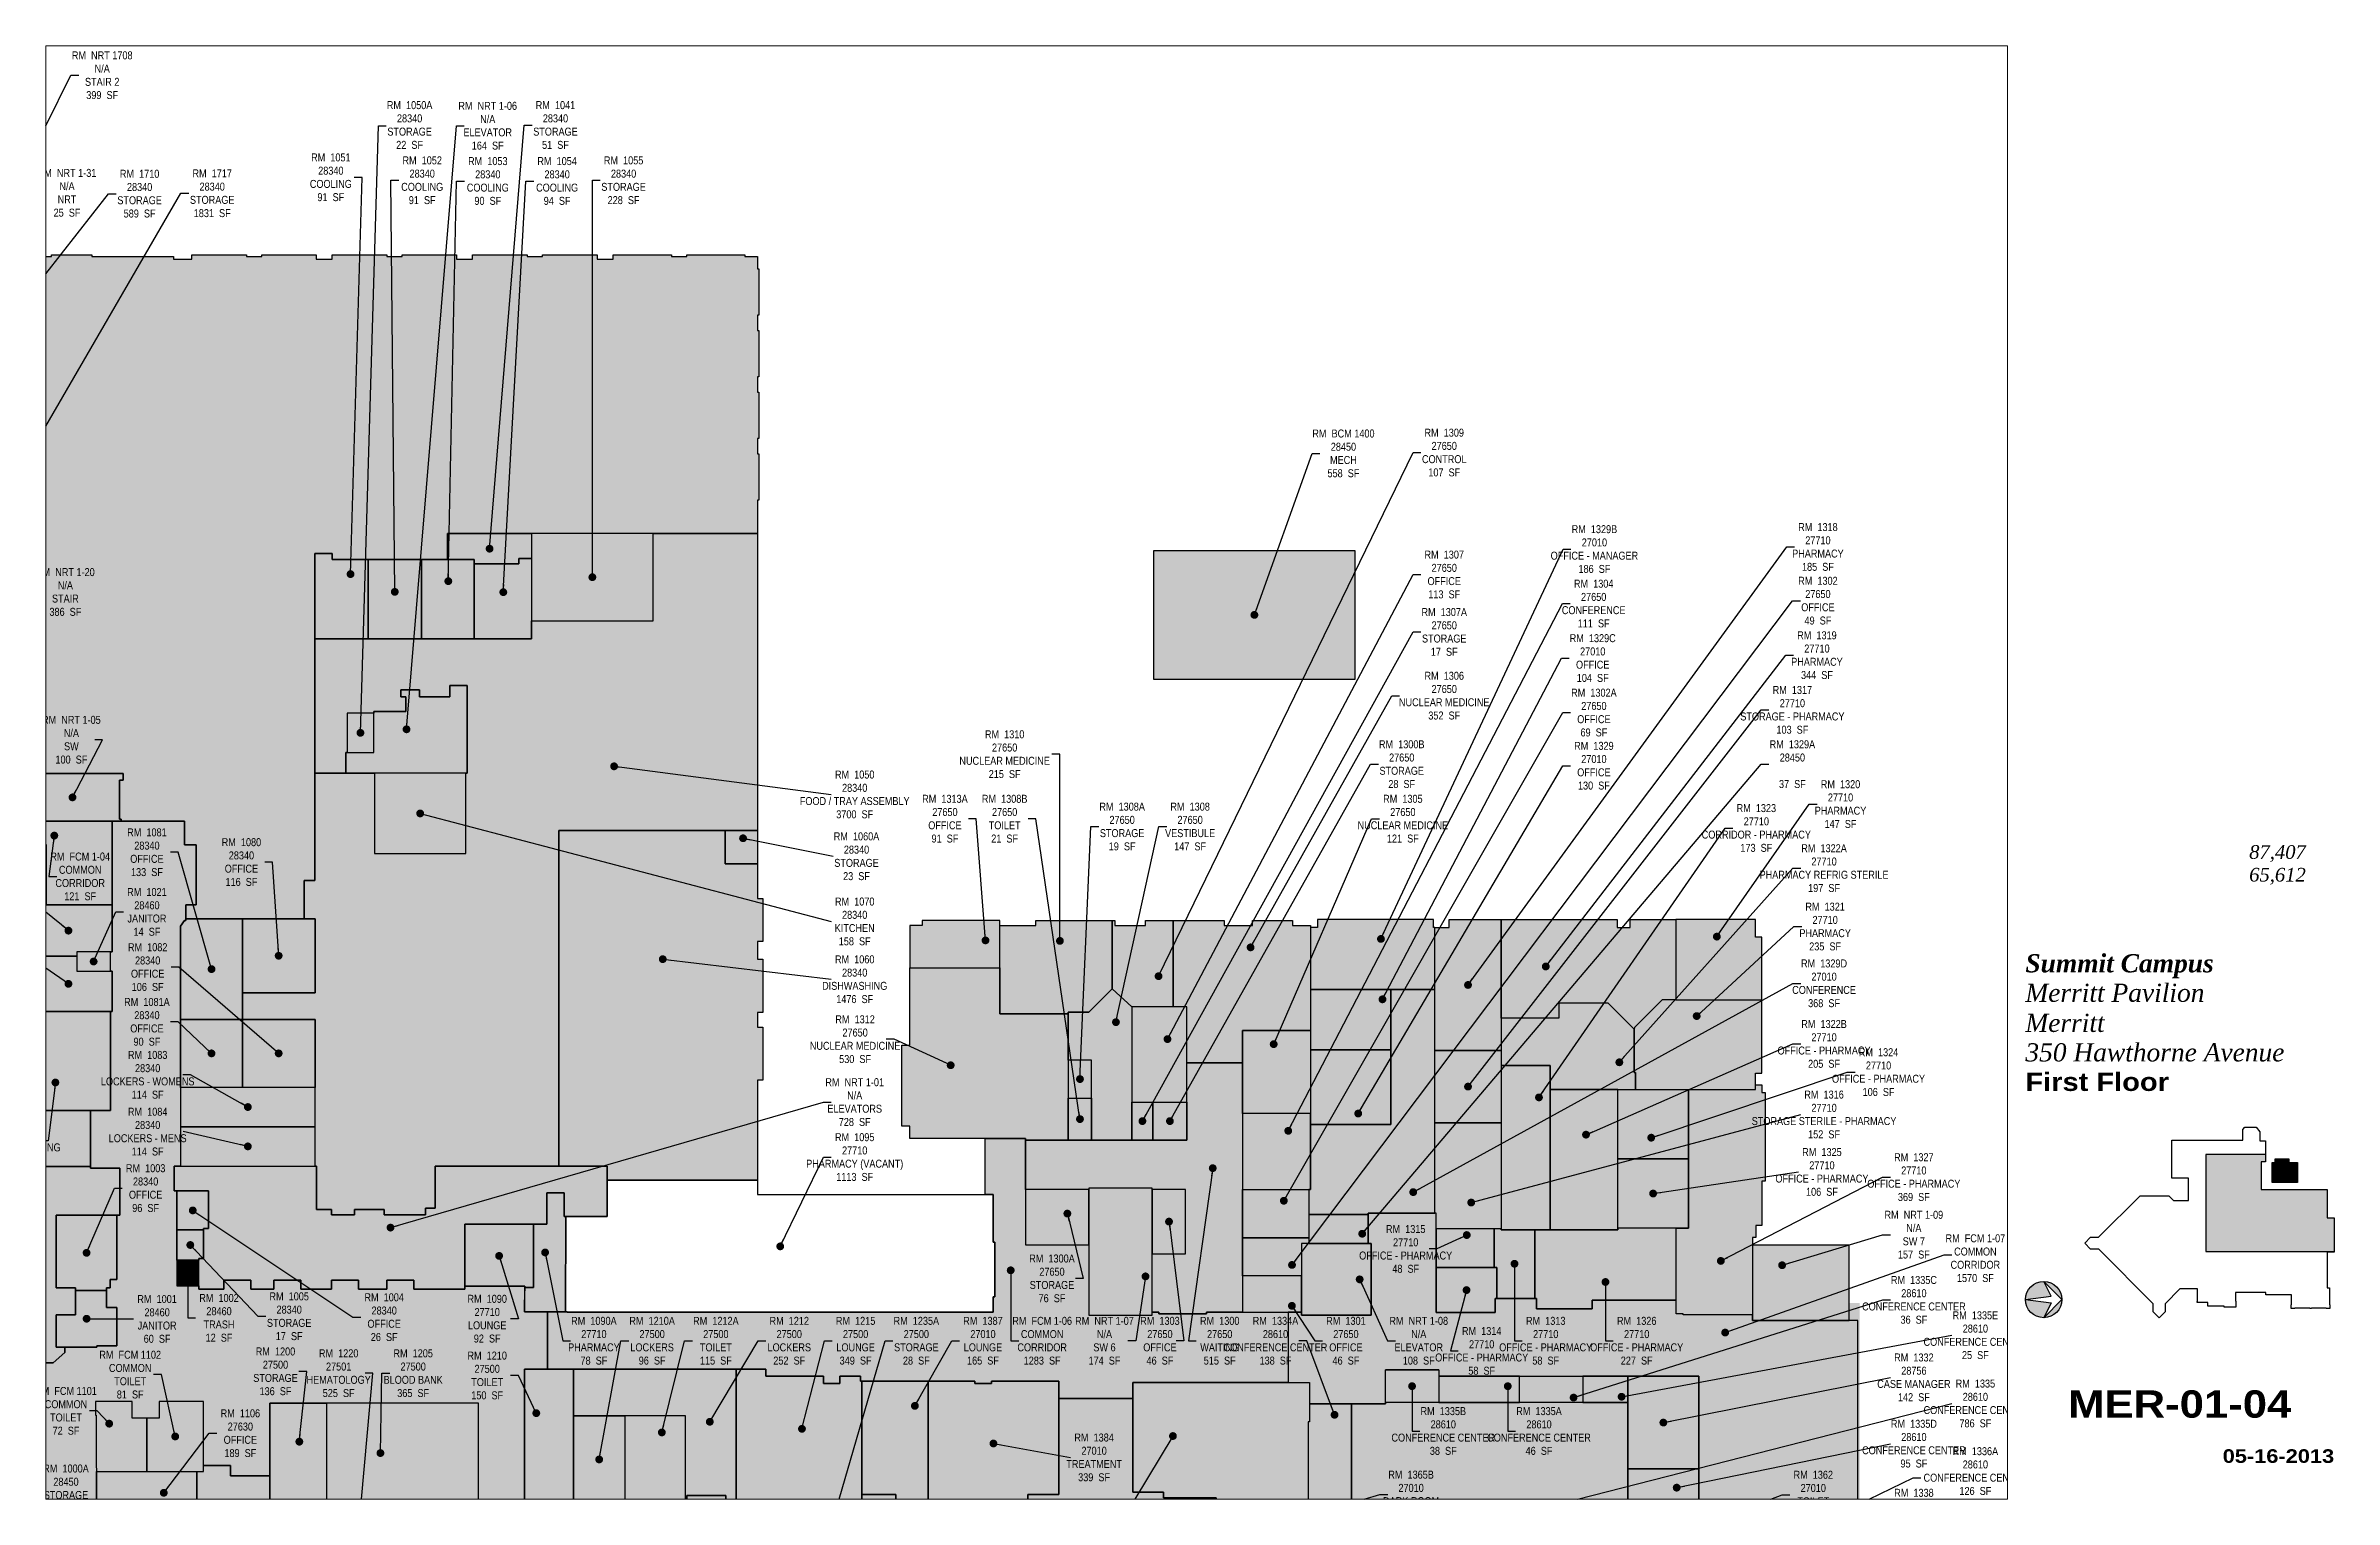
# Paper-space layout '04' of a CAD drawing. Header units: inches. Extents: x 0.9 to 16.7, y 0.5 to 10.5.
# The model-space entities are those that its viewports show. They can reach past a viewport. Long polylines and large blocks are cut down to what shows.
import ezdxf
from ezdxf.enums import TextEntityAlignment as Align

# ---------------------------------------------------------------- set-up
doc = ezdxf.new("R2010")
doc.units = ezdxf.units.IN
doc.header["$LTSCALE"] = 48
doc.header["$MEASUREMENT"] = 0
for name, color, linetype in [('0-LABEL', 3, 'Continuous'), ('1-NRT', 200, 'Continuous'), ('1-NRT-PTN', 253, 'Continuous'), ('3-FCM', 190, 'Continuous'), ('3-FCM-PTN', 9, 'Continuous'), ('4-OCC', 6, 'Continuous'), ('4-OCC-PTN', 95, 'Continuous'), ('4-VACANT', 60, 'Continuous'), ('T-8', 8, 'Continuous'), ('T-TEXT-8', 8, 'Continuous'), ('T-TTLB-TEXT', 5, 'Continuous')]:
    doc.layers.add(name, color=color, linetype=linetype)
doc.layers.add('T-VPRT', color=1, linetype='Continuous', plot=False)
doc.styles.add('ArialB', font='')
doc.styles.add('ArialN', font='ARIALN.TTF')
doc.styles.add('TimesI', font='timesi.ttf')
doc.styles.add('TimesIB', font='timesbi.ttf')
doc.styles.get('ArialB').set_extended_font_data('Arial Black')
doc.dimstyles.new('AB-220', dxfattribs={"dimscale": 220, "dimtxt": 0.070312, "dimasz": 0.0625, "dimexe": 0.0625, "dimexo": 0.125, "dimgap": 0.1875, "dimtad": 0, "dimdec": 4, "dimrnd": 0.0625, "dimzin": 0, "dimdsep": 46, "dimlunit": 4, "dimtxsty": 'ArialN', "dimblk": 'ARCHTICK', "dimcen": 0.0625, "dimclrd": 256, "dimclre": 256, "dimclrt": 256, "dimadec": 0, "dimazin": 0, "dimtfac": 1, "dimtdec": 4, "dimtofl": 0, "dimtmove": 2, "dimatfit": 3, "dimldrblk": 'DOT', "dimfxl": 0, "dimfrac": 2, "dimtolj": 1, "dimtzin": 0, "dimlwd": -1, "dimlwe": -1, "dimarcsym": 0})

psp = doc.layouts.new('04')

msp = doc.modelspace()

# ---------------------------------------------------------------- texts
at = {"layer": '0-LABEL', "char_height": 14, "attachment_point": 5, "style": 'ArialN'}
for s, insert in [('RM  NRT 1708\\PN/A\\PSTAIR 2\\P399  SF', (2577, 4289.1)), ('RM  1050A\\P28340\\PSTORAGE\\P22  SF', (3118.6, 4201.4)), ('RM  NRT 1-06\\PN/A\\PELEVATOR\\P164  SF', (3256.2, 4200.1)), ('RM  1041\\P28340\\PSTORAGE\\P51  SF', (3375.6, 4201.4)), ('RM  NRT 1-31\\PN/A\\PNRT\\P25  SF', (2515, 4082)), ('RM  1710\\P28340\\PSTORAGE\\P589  SF', (2642.9, 4080.5)), ('RM  1717\\P28340\\PSTORAGE\\P1831  SF', (2770.8, 4081.2)), ('RM  1051\\P28340\\PCOOLING\\P91  SF', (2979.8, 4109.3)), ('RM  1052\\P28340\\PCOOLING\\P91  SF', (3140.8, 4104.1)), ('RM  1053\\P28340\\PCOOLING\\P90  SF', (3256.4, 4102.8)), ('RM  1054\\P28340\\PCOOLING\\P94  SF', (3378.5, 4102.8)), ('RM  1055\\P28340\\PSTORAGE\\P228  SF', (3495.6, 4104.1)), ('RM  BCM 1400\\P28450\\PMECH\\P558  SF', (4763.9, 3623)), ('RM  1309\\P27650\\PCONTROL\\P107  SF', (4941.5, 3624.5)), ('RM  1329B\\P27010\\POFFICE - MANAGER\\P186  SF', (5206.1, 3454.5)), ('RM  1318\\P27710\\PPHARMACY\\P185  SF', (5599.9, 3458.2)), ('RM  1307\\P27650\\POFFICE\\P113  SF', (4941.5, 3409.7)), ('RM  NRT 1-20\\PN/A\\PSTAIR\\P386  SF', (2512.1, 3378.9)), ('RM  1304\\P27650\\PCONFERENCE\\P111  SF', (5204.8, 3358.5)), ('RM  1302\\P27650\\POFFICE\\P49  SF', (5599.9, 3363.6)), ('RM  1307A\\P27650\\PSTORAGE\\P17  SF', (4941.5, 3308.5)), ('RM  1319\\P27710\\PPHARMACY\\P344  SF', (5598.2, 3267.6)), ('RM  1329C\\P27010\\POFFICE\\P104  SF', (5203.1, 3262.5)), ('RM  1306\\P27650\\PNUCLEAR MEDICINE\\P352  SF', (4941.5, 3196.3)), ('RM  1302A\\P27650\\POFFICE\\P69  SF', (5205.2, 3166.5)), ('RM  1317\\P27710\\PSTORAGE - PHARMACY\\P103  SF', (5554.9, 3171.3)), ('RM  NRT 1-05\\PN/A\\PSW\\P100  SF', (2522.7, 3118.7)), ('RM  1310\\P27650\\PNUCLEAR MEDICINE\\P215  SF', (4167, 3093.2)), ('RM  1300B\\P27650\\PSTORAGE\\P28  SF', (4866.6, 3075.6)), ('RM  1329\\P27010\\POFFICE\\P130  SF', (5205.2, 3072.9)), ('RM  1329A\\P28450\\P\\P37  SF', (5554.9, 3075.6)), ('RM  1050\\P28340\\PFOOD / TRAY ASSEMBLY\\P3700  SF', (3902.8, 3022.3)), ('RM  1320\\P27710\\PPHARMACY\\P147  SF', (5639.7, 3005.3)), ('RM  1313A\\P27650\\POFFICE\\P91  SF', (4061.8, 2979.6)), ('RM  1308B\\P27650\\PTOILET\\P21  SF', (4167, 2979.6)), ('RM  1308A\\P27650\\PSTORAGE\\P19  SF', (4374, 2965.8)), ('RM  1308\\P27650\\PVESTIBULE\\P147  SF', (4493.8, 2965.8)), ('RM  1305\\P27650\\PNUCLEAR MEDICINE\\P121  SF', (4868.6, 2979.6)), ('RM  1323\\P27710\\PCORRIDOR - PHARMACY\\P173  SF', (5491.4, 2963.2)), ('RM  1081\\P28340\\POFFICE\\P133  SF', (2655.8, 2920.5)), ('RM  1080\\P28340\\POFFICE\\P116  SF', (2822.3, 2903.2)), ('RM  1060A\\P28340\\PSTORAGE\\P23  SF', (3906, 2913.4)), ('RM  FCM 1-04\\PCOMMON\\PCORRIDOR\\P121  SF', (2538.2, 2877.9)), ('RM  1322A\\P27710\\PPHARMACY REFRIG STERILE\\P197  SF', (5610.7, 2892.5)), ('RM  1021\\P28460\\PJANITOR\\P14  SF', (2655.8, 2815.4)), ('RM  1070\\P28340\\PKITCHEN\\P158  SF', (3902.8, 2798.6)), ('RM  1321\\P27710\\PPHARMACY\\P235  SF', (5612.6, 2789.6)), ('RM  1082\\P28340\\POFFICE\\P106  SF', (2657.1, 2718.2)), ('RM  1060\\P28340\\PDISHWASHING\\P1476  SF', (3902.8, 2696.8)), ('RM  1329D\\P27010\\PCONFERENCE\\P368  SF', (5610.7, 2689.6)), ('RM  1081A\\P28340\\POFFICE\\P90  SF', (2655.8, 2621.8)), ('RM  1312\\P27650\\PNUCLEAR MEDICINE\\P530  SF', (3903.5, 2591.2)), ('RM  1322B\\P27710\\POFFICE - PHARMACY\\P205  SF', (5610.7, 2582.9)), ('RM  1083\\P28340\\PLOCKERS - WOMENS\\P114  SF', (2657.1, 2528.5)), ('RM  1324\\P27710\\POFFICE - PHARMACY\\P106  SF', (5706.7, 2533.2)), ('RM  NRT 1-01\\PN/A\\PELEVATORS\\P728  SF', (3902.8, 2480.4)), ('RM  1316\\P27710\\PSTORAGE STERILE - PHARMACY\\P152  SF', (5610.7, 2458.6)), ('RM  1084\\P28340\\PLOCKERS - MENS\\P114  SF', (2657.1, 2428.4)), ('RM  1020\\P28340\\PLOUNGE / VENDING\\P181  SF', (2426.7, 2412.3)), ('RM  1095\\P27710\\PPHARMACY (VACANT)\\P1113  SF', (3902.8, 2383.6)), ('RM  1325\\P27710\\POFFICE - PHARMACY\\P106  SF', (5607, 2357.4)), ('RM  1327\\P27710\\POFFICE - PHARMACY\\P369  SF', (5768.9, 2348.3)), ('RM  1003\\P28340\\POFFICE\\P96  SF', (2653.5, 2328.9)), ('RM  1315\\P27710\\POFFICE - PHARMACY\\P48  SF', (4873.6, 2221.8)), ('RM  NRT 1-09\\PN/A\\PSW 7\\P157  SF', (5768.9, 2246.9)), ('RM  FCM 1-07\\PCOMMON\\PCORRIDOR\\P1570  SF', (5877.3, 2205.5)), ('RM  1300A\\P27650\\PSTORAGE\\P76  SF', (4250.4, 2169.9)), ('RM  1001\\P28460\\PJANITOR\\P60  SF', (2673.7, 2098.5)), ('RM  1002\\P28460\\PTRASH\\P12  SF', (2782.8, 2100.4)), ('RM  1005\\P28340\\PSTORAGE\\P17  SF', (2906.4, 2103.2)), ('RM  1004\\P28340\\POFFICE\\P26  SF', (3073.8, 2101.6)), ('RM  1090\\P27710\\PLOUNGE\\P92  SF', (3255.3, 2098.9)), ('RM  1335C\\P28610\\PCONFERENCE CENTER\\P36  SF', (5769, 2132.1)), ('RM  1090A\\P27710\\PPHARMACY\\P78  SF', (3443.3, 2060.1)), ('RM  1210A\\P27500\\PLOCKERS\\P96  SF', (3545.9, 2060.1)), ('RM  1212A\\P27500\\PTOILET\\P115  SF', (3658.2, 2060.1)), ('RM  1212\\P27500\\PLOCKERS\\P252  SF', (3787.5, 2060.1)), ('RM  1215\\P27500\\PLOUNGE\\P349  SF', (3904.4, 2060.1)), ('RM  1235A\\P27500\\PSTORAGE\\P28  SF', (4011.4, 2060.1)), ('RM  1387\\P27010\\PLOUNGE\\P165  SF', (4128.8, 2060.1)), ('RM  FCM 1-06\\PCOMMON\\PCORRIDOR\\P1283  SF', (4233.1, 2060.1)), ('RM  NRT 1-07\\PN/A\\PSW 6\\P174  SF', (4342.9, 2060.1)), ('RM  1303\\P27650\\POFFICE\\P46  SF', (4440.6, 2060.1)), ('RM  1300\\P27650\\PWAITING\\P515  SF', (4545.9, 2060.1)), ('RM  1334A\\P28610\\PCONFERENCE CENTER\\P138  SF', (4644.2, 2060.1)), ('RM  1301\\P27650\\POFFICE\\P46  SF', (4768.3, 2060.1)), ('RM  NRT 1-08\\PN/A\\PELEVATOR\\P108  SF', (4896.6, 2060.1)), ('RM  1313\\P27710\\POFFICE - PHARMACY\\P58  SF', (5120.3, 2060.1)), ('RM  1326\\P27710\\POFFICE - PHARMACY\\P227  SF', (5280.6, 2060.1)), ('RM  1335E\\P28610\\PCONFERENCE CENTER\\P25  SF', (5877.3, 2069.8)), ('RM  1314\\P27710\\POFFICE - PHARMACY\\P58  SF', (5007.5, 2042.2)), ('RM  FCM 1102\\PCOMMON\\PTOILET\\P81  SF', (2626.3, 2000.4)), ('RM  1200\\P27500\\PSTORAGE\\P136  SF', (2882.3, 2006.2)), ('RM  1220\\P27501\\PHEMATOLOGY\\P525  SF', (2993.6, 2002.9)), ('RM  1205\\P27500\\PBLOOD BANK\\P365  SF', (3124.9, 2002.9)), ('RM  1210\\P27500\\PTOILET\\P150  SF', (3255.3, 1998.9)), ('RM  1332\\P28756\\PCASE MANAGER\\P142  SF', (5769, 1995.6)), ('RM  FCM 1101\\PCOMMON\\PTOILET\\P72  SF', (2513.2, 1936.6)), ('RM  1335\\P28610\\PCONFERENCE CENTER\\P786  SF', (5877.3, 1949.6)), ('RM  1106\\P27630\\POFFICE\\P189  SF', (2820.4, 1897.2)), ('RM  1335B\\P28610\\PCONFERENCE CENTER\\P38  SF', (4939.8, 1901.1)), ('RM  1335A\\P28610\\PCONFERENCE CENTER\\P46  SF', (5108.5, 1901.1)), ('RM  1384\\P27010\\PTREATMENT\\P339  SF', (4324.6, 1854.6)), ('RM  1335D\\P28610\\PCONFERENCE CENTER\\P95  SF', (5769, 1878.8)), ('RM  1336A\\P28610\\PCONFERENCE CENTER\\P126  SF', (5877.3, 1830.5)), ('RM  1000A\\P28450\\PSTORAGE\\P84  SF', (2513.2, 1800)), ('RM  1365B\\P27010\\PDARK ROOM\\P36  SF', (4883.1, 1789.2)), ('RM  1362\\P27010\\PTOILET\\P50  SF', (5591.7, 1789)), ('RM  1338\\P27010\\PWAITING\\P537  SF', (5769.1, 1757.2))]:
    msp.add_mtext(s, dxfattribs=dict(at, insert=insert))

# ---------------------------------------------------------------- blocks, each defined once
blk = doc.blocks.new('n-arrow')
h = blk.add_hatch(color=256)
h.paths.add_polyline_path([(0, 0.125), (0.125, 0, 0.414214)])
h.paths.add_polyline_path([(0, 0.125, 0.414214), (-0.125, 0), (0.051, 0.022)])
h = blk.add_hatch(color=256)
h.paths.add_polyline_path([(0.051, -0.022), (-0.125, 0, 0.414214), (0, -0.125)])
h.paths.add_polyline_path([(0.125, 0), (0, -0.125, 0.414214)])
for p, q in [((-0.125, 0), (0.051, 0.022)), ((-0.125, 0), (0.051, -0.022)), ((0, 0.125), (0.125, 0)), ((0.051, 0.022), (0, 0.125)), ((0, -0.125), (0.125, 0)), ((0.051, -0.022), (0, -0.125))]:
    blk.add_line(p, q)
blk.add_circle((0, 0), 0.125)
blk = doc.blocks.new('AB-TB-text')
at = {"style": 'TimesI'}
for tag, p in [('GROSS', (1.93, 4.406)), ('USEABLE', (1.93, 4.25))]:
    blk.add_attdef(tag, text='', height=0.0938, dxfattribs=at).set_placement(p, align=Align.RIGHT)
for tag, style, p in [('CAMPUS', 'TimesIB', (0, 3.75)), ('PAVILION', 'TimesI', (0, 3.547)), ('BUILDING', 'TimesI', (0, 3.34)), ('STREET', 'TimesI', (0, 3.137))]:
    blk.add_attdef(tag, text='', height=0.125, dxfattribs=dict(style=style)).set_placement(p, align=Align.TOP_LEFT)
at = {"layer": 'T-TEXT-8', "style": 'ArialB'}
blk.add_attdef('FLOOR', text='', height=0.125, dxfattribs=at).set_placement((0, 2.934), align=Align.TOP_LEFT)
blk.add_attdef('DWG#', text='', height=0.188, dxfattribs=at).set_placement((1.062, 0.749), align=Align.TOP_CENTER)
blk.add_attdef('DATE', text='', height=0.0938, dxfattribs=at).set_placement((2.125, 0.25), align=Align.RIGHT)
blk = doc.blocks.new('_ArchTick')
at = {"const_width": 0.15}
blk.add_lwpolyline([(-0.5, -0.5), (0.5, 0.5)], dxfattribs=at)
blk = doc.blocks.new('_Dot')
at = {"lineweight": -2}
blk.add_line((-0.5, 0), (-1, 0), dxfattribs=at)
at = {"const_width": 0.5}
blk.add_lwpolyline([(-0.25, 0, 1), (0.25, 0, 1)], format="xyb", close=True, dxfattribs=at)

# ---------------------------------------------------------------- hatches: boundary and pattern name
at = {"layer": '1-NRT-PTN'}
for points in [[(3220.3, 3059.6), (3006, 3059.6), (3006, 3096.3), (3055.3, 3096.3), (3055.3, 3168.2), (3112.2, 3168.2), (3112.2, 3194.5), (3103.4, 3194.5), (3103.4, 3206.5), (3136, 3206.5), (3136, 3194.5), (3189.7, 3194.5), (3189.7, 3214.5), (3220.3, 3214.5)], [(2607.5, 2978.8), (2610.5, 2978.8), (2610.5, 2975), (2469.5, 2975), (2469.5, 2979.7), (2435.5, 2979.7), (2435.5, 3059.4), (2455.5, 3059.4), (2455.5, 3059.3), (2613.7, 3059.3), (2613.7, 3047.3), (2607.5, 3047.3)], [(2371, 2021.2), (2371, 2226.3), (2372.8, 2226.3), (2372.8, 2366.9), (2556.5, 2366.9), (2556.5, 2364.3), (2608.2, 2364.3), (2608.2, 2281.3), (2496.1, 2281.3), (2496.1, 2153.3), (2530, 2153.3), (2530, 2106), (2496.1, 2106), (2496.1, 2049), (2510.9, 2049), (2511, 2039.3), (2490.3, 2021.2), (2472.4, 2021.2), (2472.4, 2043.8), (2422.3, 2043.8), (2422.3, 2021.2)], [(2703.5, 2323.9), (2703.5, 2367.8), (2954.6, 2367.8), (2954.6, 2291.2), (2980.8, 2291.2), (2980.8, 2282.1), (3021.7, 2282.1), (3021.7, 2291.2), (3073.9, 2291.2), (3073.9, 2282.1), (3146.5, 2282.1), (3146.5, 2293.8), (3163.5, 2293.8), (3163.5, 2367.8), (3466.6, 2367.8), (3466.6, 2279.2), (3391.1, 2279.2), (3391.1, 2320.5), (3360.2, 2320.5), (3360.2, 2265.5), (3216.1, 2265.5), (3216.1, 2151.1), (3126.3, 2151.1), (3126.3, 2167.1), (3078.5, 2167.1), (3078.5, 2151.1), (3028.5, 2151.1), (3028.5, 2167.1), (2980.8, 2167.1), (2980.8, 2151.1), (2927, 2151.1), (2927, 2167.1), (2879.3, 2167.1), (2879.3, 2151.1), (2839, 2151.1), (2839, 2167.1), (2791.3, 2167.1), (2791.3, 2151.1), (2747, 2151.1), (2747, 2204.8), (2755.7, 2204.8), (2755.7, 2258.1), (2764.4, 2258.1), (2764.4, 2323.9)], [(4427.2, 2329.1), (4315.2, 2329.1), (4315.2, 2104.9), (4427.2, 2104.9)], [(4689.9, 2104.9), (4812.5, 2104.9), (4812.5, 2231.4), (4689.9, 2231.4)], [(5654.9, 2228.7), (5484.9, 2228.7), (5484.9, 2096), (5654.9, 2096)]]:
    msp.add_hatch(color=256, dxfattribs=at).paths.add_polyline_path(points)
at = {"layer": '3-FCM-PTN'}
h = msp.add_hatch(color=256, dxfattribs=at)
h.dxf.hatch_style = 1
h.paths.add_polyline_path([(2566.7, 1336.4), (2566.7, 1416.1), (2563.5, 1416.1), (2563.5, 1452.1), (2566.7, 1550.1), (2566.7, 1829.6), (2566.2, 1842.1), (2566.3, 1928.8), (2565.2, 1928.8), (2565.2, 1953.3), (2630, 1953.3), (2630, 1923.6), (2677.2, 1923.6), (2677.2, 1953.3), (2755.4, 1953.3), (2755.4, 1840.2), (2803.1, 1840.2), (2803.1, 1822.2), (2808.5, 1822.2), (2822.5, 1822.2), (2872.2, 1822.2), (2872.2, 1950.3), (3240.2, 1950.3), (3240.2, 1757.5), (3321.2, 1757.5), (3321.2, 2010.1), (3361.8, 2010.1), (3361.8, 2110.9), (3321, 2110.9), (3321, 2148.3), (3321.7, 2156.3), (3216.1, 2156.3), (3216.1, 2151.1), (3126.3, 2151.1), (3126.3, 2167.1), (3078.5, 2167.1), (3078.5, 2151.1), (3028.5, 2151.1), (3028.5, 2167.1), (2980.8, 2167.1), (2980.8, 2151.1), (2927, 2151.1), (2927, 2167.1), (2879.3, 2167.1), (2879.3, 2151.1), (2839, 2151.1), (2839, 2167.1), (2791.3, 2167.1), (2791.3, 2151.1), (2747, 2151.1), (2747, 2156.6), (2708.7, 2156.6), (2708.7, 2323.9), (2703.5, 2323.9), (2703.5, 2367.8), (2715.2, 2367.8), (2715.2, 2790.5), (2722, 2800.5), (2724.6, 2800.5), (2724.6, 2828), (2742.3, 2828), (2742.3, 2933.9), (2722.1, 2933.9), (2722.1, 2975), (2594.4, 2975), (2594.4, 2745.3), (2591.8, 2745.3), (2591.8, 2711), (2594.4, 2711), (2594.4, 2640.2), (2591.8, 2640.2), (2591.8, 2465.6), (2556.5, 2465.6), (2556.5, 2364.3), (2608.2, 2364.3), (2608.2, 2281.3), (2603, 2281.3), (2603, 2167.8), (2591, 2167.8), (2591, 2153.3), (2584.4, 2153.3), (2584.4, 2118.8), (2603, 2118.8), (2603, 2051.3), (2567.5, 2051.3), (2567.5, 2049.1), (2510.9, 2049), (2511, 2039.3), (2490.3, 2021.2), (2472.4, 2021.2), (2472.4, 2043.8), (2422.3, 2043.8), (2422.3, 2021.2), (2374.8, 2021.2), (2374.8, 1953.1), (2460.1, 1953.1), (2460.1, 1878.6), (2443.1, 1878.6), (2443.1, 1771.9), (2462.6, 1771.9), (2462.6, 1474.9), (2460.4, 1474.9), (2460.4, 1390.7), (2450.2, 1380.7), (2441.6, 1372.2), (2432.6, 1363.4), (2356.5, 1439.9), (2356.9, 1440.4), (2353.1, 1444.3), (2234.8, 1562), (2230.8, 1558), (2211.8, 1577), (2211.7, 1576.9), (2018.2, 1770.1), (1948.9, 1700.8), (1982.7, 1666.6), (2069.3, 1580.6), (2153.9, 1495.8), (2155.3, 1494.4), (2216.2, 1433.4), (2249.9, 1399.8), (2265.9, 1383.8), (2299.9, 1349.8), (2376.6, 1273.1), (2329.2, 1225.7), (2330.3, 1224.7), (2218.1, 1112.5), (2210.6, 1105), (2089.2, 983.6), (1962.8, 857.2), (1873.6, 768), (1813.3, 707.8), (1777, 671.5), (1759.7, 654.2), (1756, 650.5), (1688.5, 582.9), (1570.1, 464.5), (851.6, 1182.9), (847.9, 1179.2), (806.9, 1220.2), (810.6, 1223.9), (796.5, 1238), (831.3, 1272.9), (748.3, 1349.2), (718.2, 1319.1), (412.3, 1625.1), (304.2, 1625.1), (304.2, 1556.7), (304.5, 1556.7), (304.5, 1551), (309.9, 1551), (309.9, 1544.2), (331.5, 1544.2), (338.1, 1537.6), (335, 1534.5), (403.9, 1465.7), (410, 1471.9), (426, 1471.9), (437.4, 1460.6), (437.4, 1444.6), (431.2, 1438.4), (616, 1253.6), (622.2, 1259.7), (638.2, 1259.7), (649.5, 1248.4), (649.5, 1232.4), (643.3, 1226.2), (828.1, 1041.4), (834.3, 1047.6), (850.3, 1047.6), (861.6, 1036.3), (861.6, 1020.3), (855.4, 1014.1), (1040.2, 829.3), (1046.4, 835.5), (1062.4, 835.5), (1073.7, 824.2), (1073.7, 808.2), (1067.6, 802), (1252.4, 617.2), (1258.6, 623.3), (1274.6, 623.3), (1285.9, 612), (1285.9, 596), (1279.7, 589.8), (1464.4, 405.1), (1470.6, 411.2), (1486.6, 411.2), (1497.9, 399.9), (1497.9, 383.9), (1491.8, 377.8), (1547.8, 321.7), (1550.9, 324.8), (1559.4, 316.2), (1569.6, 326.4), (1618.6, 375.8), (1616.1, 378.2), (1654, 416.1), (1661.6, 423.7), (2233.1, 995.8), (2233.1, 995.8), (2305.2, 1067.9), (2305.3, 1067.8), (2313.7, 1076.4), (2436.5, 1199.2), (2466.8, 1168.8), (2466.8, 992.8), (2540.3, 992.8), (2540.3, 1049.9), (2540.3, 1049.9), (2540.3, 1189.1), (2540.3, 1205.5), (2529.4, 1205.5), (2490.9, 1244.1), (2551.4, 1304.5), (2566.7, 1304.5)])
for points in [[(2594.4, 2975), (2594.4, 2973.1), (2594.4, 2827.8), (2478.8, 2827.8), (2479, 2933.5), (2469.5, 2933.5), (2469.5, 2975)], [(2532, 2737.3), (2440.5, 2737.3), (2440.5, 2827.8), (2594.4, 2827.8), (2594.4, 2745.3), (2532, 2745.3)], [(2594.4, 2711), (2594.4, 2640.2), (2442.2, 2640.2), (2442.2, 2645.5), (2440.5, 2645.5), (2440.5, 2737.3), (2532, 2737.3), (2532, 2711)], [(3361.8, 2010.1), (3361.8, 2110.9), (3396.3, 2110.9), (3396.3, 2110.2), (4147, 2110.2), (4147, 2137.5), (4149.6, 2137.5), (4149.6, 2233.5), (4147, 2233.5), (4147, 2317.5), (4132.6, 2317.5), (4132.6, 2416.2), (4203.6, 2416.2), (4203.6, 2228.8), (4315.2, 2228.8), (4315.2, 2104.9), (4427.2, 2104.9), (4427.2, 2110.2), (4438.9, 2110.2), (4438.9, 2107.5), (4522.9, 2107.5), (4522.9, 2110.2), (4666.8, 2110.2), (4666.8, 1986.3), (4392.7, 1986.3), (4392.7, 1958.7), (4262.4, 1958.7), (4262.4, 1988.7), (4143.6, 1988.7), (4143.6, 1984.7), (4114.6, 1984.7), (4114.6, 1988.7), (3913, 1988.7), (3913, 1997.7), (3876.6, 1997.7), (3876.6, 1984.7), (3847.6, 1984.7), (3847.6, 1997.7), (3746.4, 1997.7), (3746.4, 2010.1)], [(2655.9, 1829.6), (2655.9, 1923.6), (2630, 1923.6), (2630, 1953.3), (2565.2, 1953.3), (2565.2, 1928.8), (2566.3, 1928.8), (2566.2, 1842.1), (2566.7, 1829.6)], [(2755.4, 1829.6), (2755.4, 1840.2), (2755.4, 1953.3), (2677.2, 1953.3), (2677.2, 1923.6), (2655.9, 1923.6), (2655.9, 1829.6)], [(4580.6, 826.3), (4402.5, 826.3), (4402.5, 875.9), (4234.9, 875.9), (4234.9, 822.1), (4232.2, 822.1), (4232.2, 807.1), (4234.9, 807.1), (4234.9, 793.1), (4108.7, 793.1), (4108.7, 795.7), (4078.7, 795.7), (4078.7, 793.1), (4019.8, 793.1), (4019.8, 795.7), (3989.8, 795.7), (3989.8, 793.1), (3889.4, 793.1), (3889.4, 795.7), (3859.4, 795.7), (3859.4, 793.1), (3728.9, 793.1), (3728.9, 795.7), (3698.9, 795.7), (3698.9, 793.1), (3666.1, 793.1), (3666.1, 656.8), (3660.9, 656.8), (3660.9, 647.8), (3548.7, 647.8), (3548.7, 900), (3911.4, 900), (3911.4, 894.2), (4111.9, 894.2), (4111.9, 1028.5), (4123.9, 1028.5), (4123.9, 1653), (4108.9, 1653), (4108.9, 1694.2), (4124.2, 1694.2), (4124.2, 1774), (4207.6, 1774), (4207.6, 1789.4), (4262.4, 1789.4), (4262.4, 1958.7), (4392.7, 1958.7), (4392.7, 1793.5), (4446.9, 1793.5), (4446.9, 1783.6), (4539.9, 1783.6), (4539.9, 1709.6), (4513.6, 1709.6), (4513.6, 1375.4), (4400.3, 1375.4), (4400.3, 1379.8), (4403, 1379.8), (4403, 1415.8), (4400.3, 1415.8), (4400.3, 1524.2), (4376.6, 1524.2), (4376.6, 1660.3), (4218, 1660.3), (4218, 1027.9), (4397.6, 1027.9), (4397.6, 1195.9), (4400.3, 1195.9), (4400.3, 1375.4), (4589.7, 1375.4), (4589.7, 1317.7), (4513.6, 1317.7), (4513.6, 1233), (4577.9, 1233), (4577.9, 1199.3), (4565.9, 1199.3), (4565.9, 1076.3), (4548.9, 1076.3), (4548.9, 1015.3), (4691.9, 1015.3), (4691.9, 1003.3), (4712.4, 1003.3), (4712.4, 1025.2), (4827.3, 1020.2), (4827.3, 947.6), (4824.8, 947.6), (4824.8, 929.6), (4827.3, 929.6), (4827.3, 616.3), (4730, 616.3), (4730, 617.8), (4728, 617.8), (4728, 647.8), (4718, 647.8), (4718, 813), (4700.2, 813), (4700.2, 914.2), (4580.6, 914.2)], [(2743.8, 1829.6), (2755.4, 1829.6), (2755.4, 1840.2), (2803.1, 1840.2), (2803.1, 1822.2), (2872.2, 1822.2), (2872.2, 1154.4), (2869.6, 1154.4), (2869.6, 1136.4), (2872.2, 1136.4), (2872.2, 1049.9), (2792.9, 1049.9), (2792.9, 1047.3), (2760.9, 1047.3), (2760.9, 1172.6), (2736, 1172.6), (2736, 1205.7), (2772.4, 1205.7), (2776, 1229.7), (2776.6, 1234.9), (2776.7, 1237.1), (2776.7, 1333.4), (2743.7, 1333.4), (2743.7, 1518.6), (2738.7, 1518.6), (2738.7, 1565.3), (2739.7, 1565.3), (2739.7, 1608.8), (2703.7, 1608.8), (2703.7, 1612.8), (2663.4, 1612.8), (2663.4, 1677.8), (2743.8, 1677.8)]]:
    msp.add_hatch(color=256, dxfattribs=at).paths.add_polyline_path(points)
h = msp.add_hatch(color=256, dxfattribs=at)
h.dxf.hatch_style = 1
h.paths.add_polyline_path([(1886.2, 2377.9), (1886.2, 2534.7), (1826.3, 2594.6), (1909.5, 2677.8), (1919.3, 2668), (1941.2, 2689.9), (2005, 2626.1), (1997.4, 2618.4), (1983.3, 2604.4), (2045.8, 2541.8), (2088.5, 2541.8), (2088.5, 2536.1), (2146.9, 2536.1), (2146.9, 2539.6), (2210.8, 2539.6), (2281.4, 2539.6), (2281.4, 2536.1), (2286.9, 2536.1), (2339.2, 2483.7), (2344.2, 2488.7), (2344.2, 2562.7), (2442.2, 2562.7), (2442.2, 2465.6), (2556.5, 2465.6), (2556.5, 2366.9), (2372.8, 2366.9), (2372.8, 2226.3), (2333.5, 2226.3), (2319, 2240.8), (2308.4, 2240.8), (2303, 2235.5), (2299.3, 2239.2), (2295.6, 2235.5), (2261.9, 2269.2), (2274.5, 2281.8), (2274.5, 2296.8), (2254, 2317.3), (2239, 2317.3), (2226.4, 2304.7), (2192.6, 2338.4), (2205.3, 2351.1), (2205.3, 2366.1), (2184.8, 2386.6), (2169.8, 2386.6), (2157.1, 2373.9), (2123.2, 2407.9), (2139.3, 2424), (2139.3, 2432), (2131.5, 2439.8), (1991.3, 2439.8), (1986.5, 2439.8), (1986.5, 2366.1), (1986.5, 2292.3), (1989.5, 2289.2), (2004.5, 2289.2), (2015.1, 2299.8), (2049.1, 2265.9), (2038.5, 2255.3), (2038.5, 2240.3), (2058.8, 2219.9), (2073.8, 2219.9), (2084.4, 2230.5), (2118.4, 2196.6), (2107.7, 2186), (2107.7, 2171), (2128.1, 2150.7), (2143.1, 2150.7), (2153.7, 2161.3), (2187.5, 2127.4), (2183.8, 2123.7), (2187.5, 2120), (2181, 2113.5), (2181, 2103.4), (2259.3, 2026.4), (2371, 2026.4), (2371, 2021.2), (2374.8, 2021.2), (2374.8, 1953.1), (2297.7, 1953.1), (2234.8, 1890.2), (2234.8, 1809.4), (2179.6, 1809.4), (2127.3, 1861.7), (2134.4, 1868.8), (2134.4, 1884.8), (2123.1, 1896.1), (2113.5, 1896.1), (2113.5, 1992.5), (2022.6, 2083.4), (1920.1, 2083.4), (1920.1, 2099.4), (1908.8, 2110.8), (1892.8, 2110.8), (1884.1, 2102.1), (1829.3, 2156.1), (1886.2, 2213.1)])
h = msp.add_hatch(color=256, dxfattribs=at)
h.dxf.hatch_style = 1
h.paths.add_polyline_path([(5670.2, 2096), (5484.9, 2096), (5484.9, 2105.6), (5362.7, 2105.6), (5362.7, 2107.6), (5350.4, 2107.6), (5350.4, 2131.6), (5202.3, 2131.6), (5202.3, 2116.6), (5104, 2116.6), (5104, 2134.3), (5031.5, 2134.3), (5031.5, 2109.8), (4975, 2109.8), (4927.5, 2109.8), (4927.5, 2285), (4807.5, 2285), (4807.5, 2231.4), (4812.5, 2231.4), (4812.5, 2104.9), (4689.9, 2104.9), (4689.9, 2110.2), (4666.8, 2110.2), (4666.8, 1986.3), (4704.2, 1986.3), (4704.2, 1948.8), (4837.8, 1948.8), (4837.8, 2008.8), (4931.9, 2008.8), (4931.9, 1997.9), (5390.2, 1997.6), (5390.2, 1673.2), (5504.2, 1673.2), (5504.2, 1706.7), (5504.2, 1706.7), (5670.2, 1706.7)])
at = {"layer": '4-OCC'}
h = msp.add_hatch(color=2, dxfattribs=at)
edge = h.paths.add_edge_path(flags=17)
edge.add_line((4935.1, 2039.5), (4935.1, 2028.5))
edge.add_line((4935.1, 2039.5), (4841, 2039.5))
edge.add_line((4841, 1979.5), (4841, 2039.5))
edge.add_line((4707.4, 1979.5), (4841, 1979.5))
edge.add_line((4707.4, 2017), (4707.4, 1979.5))
edge.add_line((4670, 2017), (4707.4, 2017))
edge.add_line((4670, 2140.8), (4670, 2017))
edge.add_line((4693.1, 2140.8), (4670, 2140.8))
edge.add_line((4693.1, 2135.6), (4693.1, 2140.8))
edge.add_line((4815.7, 2135.6), (4693.1, 2135.6))
edge.add_line((4815.7, 2262.1), (4815.7, 2135.6))
edge.add_line((4810.6, 2262.1), (4815.7, 2262.1))
edge.add_line((4810.6, 2328), (4810.6, 2262.1))
edge.add_line((4930.1, 2329.3), (4810.6, 2328))
edge.add_line((4930.1, 2139.8), (4930.1, 2329.3))
edge.add_line((4978.2, 2139.8), (4930.1, 2139.8))
edge.add_line((4978.2, 2131.4), (4978.2, 2139.8))
edge.add_line((5032.2, 2131.4), (4978.2, 2131.4))
edge.add_line((5032.2, 2165.3), (5032.2, 2131.4))
edge.add_line((5106.7, 2165.3), (5032.2, 2165.3))
edge.add_line((5106.7, 2139.5), (5106.7, 2165.3))
edge.add_line((5210.2, 2139.5), (5106.7, 2139.5))
edge.add_line((5210.2, 2154.3), (5210.2, 2139.5))
edge.add_line((5281.8, 2154.3), (5210.2, 2154.3))
edge.add_line((5281.8, 2138.3), (5281.8, 2154.3))
edge.add_line((5365.3, 2138.3), (5281.8, 2138.3))
edge.add_line((5365.3, 2136.3), (5365.3, 2138.3))
edge.add_line((5488.1, 2136.3), (5365.3, 2136.3))
edge.add_line((5488.1, 2126.7), (5488.1, 2136.3))
edge.add_line((5673.4, 2126.7), (5488.1, 2126.7))
edge.add_line((5673.4, 1737.4), (5673.4, 2126.7))
edge.add_line((5507.4, 1737.4), (5673.4, 1737.4))
edge.add_line((5507.4, 1703.9), (5507.4, 1737.4))
edge.add_line((5393.4, 1703.9), (5507.4, 1703.9))
edge.add_line((5393.4, 2028.3), (5393.4, 1703.9))
edge.add_line((5393.4, 2028.3), (5393.4, 2028.3))
edge.add_line((4935.1, 2028.5), (5393.4, 2028.3))
h.paths.add_polyline_path([(4841, 2039.5), (4935.1, 2039.5)], flags=0)
at = {"layer": '4-OCC-PTN'}
for color, points in [(50, [(3731.5, 3757.9), (3734.1, 3757.9), (3734.1, 3839.5), (3731.5, 3839.5), (3731.5, 3866.5), (3734, 3866.5), (3734, 3948.1), (3731.5, 3948.1), (3731.5, 3970.1), (3709.5, 3970.1), (3709.5, 3972.6), (3606.9, 3972.6), (3606.9, 3970.1), (3579.9, 3970.1), (3579.9, 3972.6), (3477.2, 3972.6), (3477.2, 3970.1), (3477.2, 3965.1), (3449.2, 3965.1), (3449.2, 3972.6), (3352.8, 3972.6), (3352.8, 3970.1), (3325.8, 3970.1), (3325.8, 3972.6), (3229.2, 3972.6), (3229.2, 3965.1), (3201.2, 3965.1), (3201.2, 3972.6), (3105.2, 3972.6), (3105.2, 3970.1), (3078.2, 3970.1), (3078.2, 3972.6), (2982.2, 3972.6), (2982.2, 3965.1), (2954.2, 3965.1), (2954.2, 3972.6), (2858.2, 3972.6), (2858.2, 3970.1), (2831.2, 3970.1), (2831.2, 3972.6), (2735.2, 3972.6), (2735.2, 3965.1), (2708, 3965.1), (2702.5, 3965.1), (2702.5, 3970.1), (2558.7, 3970.1), (2558.7, 3972.6), (2487.5, 3972.6), (2487.5, 3970.1), (2447.5, 3970.1), (2447.5, 3965.1), (2422, 3965.1), (2422, 3970.3), (2373, 3970.3), (2373, 3964.3), (2312.2, 3964.4), (2311.7, 3867.3), (2443.2, 3867.3), (2443.2, 3727.3), (2448.2, 3727.3), (2448.2, 3699.3), (2443.2, 3699.3), (2443.2, 3458.1), (2448.2, 3458.1), (2448.2, 3430.1), (2443.2, 3430.1), (2443.2, 3187.8), (2448.2, 3187.8), (2448.2, 3159.8), (2443.2, 3159.8), (2443.2, 3059.4), (2613.7, 3059.3), (2613.7, 3047.3), (2607.5, 3047.3), (2607.5, 2978.8), (2610.5, 2978.8), (2610.5, 2975), (2722.1, 2975), (2722.1, 2933.9), (2742.3, 2933.9), (2742.3, 2828), (2724.6, 2828), (2724.6, 2803.2), (2731.2, 2803.2), (2737.3, 2803.2), (2906.6, 2803.2), (2910.6, 2803.2), (2933.1, 2803.2), (2933.1, 2870.5), (2951.8, 2870.5), (2951.8, 3059.6), (2951.8, 3296.2), (2951.8, 3300.7), (2951.8, 3429.3), (2951.8, 3446.5), (2982.2, 3446.5), (2982.2, 3436.2), (3185.4, 3436.2), (3185.4, 3460.4), (3185.4, 3481.8), (3206.8, 3481.8), (3541.1, 3481.8), (3545, 3481.8), (3731.5, 3481.8), (3731.5, 3540.6), (3734, 3540.6), (3734, 3622.2), (3731.5, 3622.2), (3731.5, 3649.2), (3734, 3649.2), (3734, 3730.9), (3731.5, 3730.9)]), (50, [(3381.7, 2367.8), (3163.5, 2367.8), (3163.5, 2293.8), (3146.5, 2293.8), (3146.5, 2282.1), (3073.9, 2282.1), (3073.9, 2291.2), (3021.7, 2291.2), (3021.7, 2282.1), (2980.8, 2282.1), (2980.8, 2291.2), (2954.6, 2291.2), (2954.6, 2367.8), (2952, 2367.8), (2952, 2626.2), (2823.9, 2626.2), (2823.9, 2673.2), (2952, 2673.2), (2952, 2803.2), (2933.1, 2803.2), (2933.1, 2870.5), (2951.8, 2870.5), (2951.8, 3059.6), (3056.6, 3059.6), (3056.6, 2918.2), (3217.7, 2918.2), (3217.7, 3059.6), (3220.3, 3059.6), (3220.3, 3214.5), (3189.7, 3214.5), (3189.7, 3194.5), (3136, 3194.5), (3136, 3206.5), (3103.4, 3206.5), (3103.4, 3194.5), (3112.2, 3194.5), (3112.2, 3168.2), (3055.3, 3168.2), (3055.3, 3165.5), (3008.6, 3165.5), (3008.6, 3096.3), (3006, 3096.3), (3006, 3059.6), (2951.8, 3059.6), (2951.8, 3296.2), (3333.6, 3296.2), (3333.6, 3328.2), (3547.6, 3328.2), (3547.6, 3481.8), (3731.8, 3481.8), (3731.8, 2958.9), (3381.7, 2958.9)]), (50, [(3333.6, 3481.8), (3333.6, 3437.7), (3311.1, 3437.7), (3311.1, 3428.7), (3232.6, 3428.7), (3232.6, 3436.2), (3185.4, 3436.2), (3185.4, 3460.4), (3185.4, 3481.8), (3206.8, 3481.8)]), (50, [(3547.6, 3481.8), (3333.6, 3481.8), (3333.6, 3328.2), (3547.6, 3328.2)]), (50, [(2951.8, 3296.2), (2951.8, 3429.3), (2951.8, 3446.5), (2982.2, 3446.5), (2982.2, 3436.2), (3045.6, 3436.2), (3045.6, 3296.2)]), (50, [(3045.6, 3436.2), (3139.6, 3436.2), (3139.6, 3296.2), (3045.6, 3296.2)]), (50, [(3139.6, 3296.2), (3139.6, 3436.2), (3185.4, 3436.2), (3188, 3436.2), (3232.6, 3436.2), (3232.6, 3296.2)]), (50, [(3232.6, 3296.2), (3232.6, 3428.7), (3311.1, 3428.7), (3311.1, 3437.7), (3333.6, 3437.7), (3333.6, 3330.8), (3333.6, 3328.2), (3333.6, 3296.2)]), (55, [(4430, 3452.1), (4784, 3452.1), (4784, 3225.1), (4744, 3225.1), (4729.3, 3225.1), (4490.5, 3225.1), (4470, 3225.1), (4430, 3225.1)]), (50, [(3008.6, 3096.3), (3055.3, 3096.3), (3055.3, 3165.5), (3008.6, 3165.5)]), (50, [(3056.6, 2918.2), (3217.7, 2918.2), (3217.7, 3059.6), (3056.6, 3059.6)]), (50, [(3731.8, 2342.7), (3466.6, 2342.7), (3466.6, 2367.8), (3381.7, 2367.8), (3381.7, 2958.9), (3674.4, 2958.9), (3674.4, 2900.2), (3731.8, 2900.2), (3731.8, 2839.2), (3740.8, 2839.2), (3740.8, 2763.2), (3731.8, 2763.2), (3731.8, 2732.2), (3740.8, 2732.2), (3740.8, 2638.2), (3731.8, 2638.2), (3731.8, 2612.2), (3740.8, 2612.2), (3740.8, 2519.2), (3731.8, 2519.2)]), (50, [(3674.4, 2958.9), (3731.8, 2958.9), (3731.8, 2900.2), (3674.4, 2900.2)]), (50, [(2715.2, 2626.2), (2715.2, 2790.5), (2722, 2800.5), (2724.6, 2800.5), (2724.6, 2803.2), (2824, 2803.2), (2823.9, 2675.8), (2823.9, 2673.2), (2823.9, 2626.2)]), (50, [(2823.9, 2673.2), (2824, 2803.2), (2906.6, 2803.2), (2910.6, 2803.2), (2952, 2803.2), (2952, 2673.2)]), (57, [(4158.3, 2791.6), (4158.4, 2800.6), (4021.9, 2800.6), (4021.9, 2791.6), (3999.9, 2791.6), (3999.9, 2717), (4158.3, 2717)]), (57, [(4356.3, 2800.6), (4356.2, 2679.7), (4315.1, 2638.6), (4279.2, 2638.6), (4279.2, 2636), (4158.3, 2636), (4158.3, 2791.6), (4221.9, 2791.6), (4222, 2800.6), (4356.3, 2800.5)]), (57, [(4464.2, 2648.5), (4391.2, 2648.5), (4356.2, 2679.7), (4356.3, 2800.6), (4361, 2800.6), (4361, 2791.6), (4414.9, 2791.6), (4414.9, 2800.6), (4464.2, 2800.6)]), (57, [(4705.6, 2606.5), (4585.9, 2606.5), (4585.9, 2549.5), (4488.2, 2549.5), (4488.2, 2648.5), (4464.2, 2648.5), (4464.2, 2800.6), (4553.9, 2800.6), (4553.9, 2791.6), (4603.4, 2791.6), (4603.4, 2800.6), (4673.9, 2800.6), (4673.9, 2791.6), (4705.6, 2791.6)]), (148, [(4705.6, 2678.8), (4924.9, 2678.8), (4924.9, 2787.8), (4922.3, 2787.8), (4922.3, 2802.2), (4718.3, 2802.2), (4718.3, 2787.8), (4705.6, 2787.8)]), (237, [(5042, 2802.2), (5042, 2571.4), (4924.9, 2571.4), (4924.9, 2787.8), (4949.9, 2787.8), (4949.9, 2802.2), (5042, 2802.2)]), (237, [(5349.3, 2802.2), (5268.8, 2802.2), (5268.8, 2787.8), (5245.9, 2787.8), (5245.9, 2802.2), (5042, 2802.2), (5042, 2628.6), (5143.5, 2628.6), (5143.5, 2654.6), (5143.5, 2654.6), (5230.3, 2654.6), (5276.1, 2608.8), (5276.9, 2611.7), (5325.5, 2660.4), (5349.3, 2660.4)]), (237, [(5349.3, 2667), (5349.3, 2660.4), (5501.1, 2660.3), (5501.2, 2771.2), (5490.2, 2771.2), (5490.2, 2802.2), (5349.3, 2802.2)]), (201, [(2532, 2711), (2591.8, 2711), (2591.8, 2745.3), (2532, 2745.3)]), (57, [(4158.3, 2717), (4158.3, 2636), (4279.2, 2636), (4279.2, 2413.6), (4203.6, 2413.6), (4203.6, 2416.2), (3999.9, 2416.2), (3999.9, 2437.8), (3985.9, 2437.8), (3985.9, 2580.8), (3999.9, 2580.8), (3999.9, 2717)]), (57, [(4320.2, 2413.6), (4320.2, 2554.5), (4279.2, 2554.5), (4279.2, 2638.6), (4315.1, 2638.6), (4356.2, 2679.7), (4391.2, 2648.5), (4391.2, 2413.6)]), (148, [(4847.2, 2678.8), (4847.2, 2441), (4705.6, 2441), (4705.6, 2326.5), (4702.9, 2326.5), (4702.9, 2282.5), (4807.5, 2282.5), (4807.5, 2285), (4924.9, 2285), (4924.9, 2678.8)]), (148, [(4847.2, 2572.8), (4847.2, 2678.8), (4705.6, 2678.8), (4705.6, 2572.8)]), (50, [(2442.2, 2465.6), (2442.2, 2640.2), (2591.8, 2640), (2591.8, 2465.6)]), (50, [(2715.2, 2626.2), (2821.3, 2626.2), (2823.9, 2626.2), (2824, 2623.5), (2824, 2506.4), (2715.2, 2506.4)]), (50, [(2952, 2506.4), (2824, 2506.4), (2823.9, 2626.2), (2952, 2626.2)]), (57, [(4391.2, 2480.5), (4488.2, 2480.5), (4488.2, 2648.5), (4391.2, 2648.5)]), (237, [(5127.9, 2544.9), (5127.9, 2502.8), (5278.3, 2502.8), (5278.3, 2532.9), (5276.1, 2532.9), (5276.1, 2608.8), (5230.3, 2654.6), (5143.5, 2654.6), (5143.5, 2628.6), (5042, 2628.6), (5042, 2544.9)]), (237, [(5371.9, 2502.8), (5490.1, 2502.8), (5490.1, 2531.6), (5501.1, 2531.6), (5501.1, 2660.3), (5325.5, 2660.4), (5276.9, 2611.7), (5276.1, 2608.8), (5276.1, 2532.9), (5278.3, 2532.9), (5278.3, 2502.8), (5371.9, 2502.8)]), (57, [(4585.9, 2606.5), (4705.6, 2606.5), (4705.6, 2460.5), (4585.9, 2460.5)]), (57, [(4427.2, 2110.2), (4427.2, 2213.5), (4485.9, 2213.5), (4485.9, 2326.5), (4427.2, 2326.5), (4427.2, 2329.1), (4315.2, 2329.1), (4315.2, 2326.5), (4203.6, 2326.5), (4203.6, 2413.6), (4488.2, 2413.6), (4488.2, 2549.5), (4585.9, 2549.5), (4585.9, 2110.2), (4522.9, 2110.2), (4522.9, 2107.5), (4438.9, 2107.5), (4438.9, 2110.2)]), (57, [(4279.2, 2487.5), (4320.2, 2487.5), (4320.2, 2554.5), (4279.2, 2554.5)]), (237, [(4924.9, 2571.4), (5042, 2571.4), (5042, 2444.2), (4924.9, 2444.2)]), (237, [(5042, 2255.4), (5127.9, 2255.4), (5127.9, 2410.3), (5127.9, 2502.8), (5127.9, 2544.9), (5042, 2544.9), (5042, 2529.9)]), (50, [(2715.2, 2437.2), (2952, 2437.2), (2952, 2506.4), (2715.2, 2506.4)]), (237, [(5127.9, 2502.8), (5127.9, 2410.3), (5127.9, 2338.3), (5127.9, 2255.4), (5247.2, 2255.4), (5247.2, 2502.8)]), (237, [(5247.2, 2387.1), (5247.2, 2502.8), (5278.3, 2502.8), (5278.3, 2502.8), (5371.9, 2502.8), (5371.9, 2380.6), (5247.2, 2380.6)]), (237, [(5490.1, 2510.6), (5501.1, 2510.6), (5501.1, 2497.3), (5507.1, 2497.3), (5507.1, 2341.3), (5501.1, 2341.3), (5501.1, 2332.4), (5501.1, 2263.2), (5490.3, 2263.2), (5490.3, 2242.2), (5484.9, 2242.2), (5484.9, 2110.2), (5484.9, 2105.6), (5362.7, 2105.6), (5362.7, 2107.6), (5350.4, 2107.6), (5350.4, 2131.3), (5350.4, 2258.3), (5371.9, 2258.3), (5371.9, 2332.4), (5371.9, 2502.8), (5490.1, 2502.8)]), (57, [(4279.2, 2487.5), (4320.2, 2487.5), (4320.2, 2413.6), (4279.2, 2413.6)]), (57, [(4391.2, 2480.5), (4428.2, 2480.5), (4428.2, 2413.6), (4391.2, 2413.6)]), (57, [(4488.2, 2413.6), (4428.2, 2413.6), (4428.2, 2480.5), (4488.2, 2480.5)]), (57, [(4705.6, 2460.5), (4585.9, 2460.5), (4585.9, 2326.5), (4705.6, 2326.5)]), (50, [(2715.2, 2367.8), (2952, 2367.8), (2952, 2437.2), (2715.2, 2437.2)]), (237, [(4924.9, 2444.2), (5042, 2444.2), (5042, 2257.1), (4927.5, 2257.1), (4927.5, 2285), (4924.9, 2285)]), (237, [(5247.2, 2380.6), (5371.9, 2380.6), (5371.9, 2258.3), (5247.2, 2258.3)]), (50, [(2755.7, 2255.5), (2708.7, 2255.5), (2708.7, 2323.9), (2764.4, 2323.9), (2764.4, 2258.1), (2755.7, 2258.1)]), (237, [(3321.7, 2153.7), (3336.6, 2153.7), (3336.6, 2265.5), (3360.2, 2265.5), (3360.2, 2320.5), (3391.1, 2320.5), (3391.1, 2279.2), (3393.7, 2279.2), (3393.5, 2110.9), (3321, 2110.9)]), (57, [(4203.6, 2228.8), (4315.2, 2228.8), (4315.2, 2326.5), (4203.6, 2326.5)]), (57, [(4427.2, 2213.5), (4485.9, 2213.5), (4485.9, 2326.5), (4427.2, 2326.5)]), (57, [(4585.9, 2326.5), (4702.9, 2326.5), (4702.9, 2241.5), (4585.9, 2241.5)]), (50, [(2584.4, 2148.8), (2530, 2148.8), (2530, 2153.3), (2496.1, 2153.3), (2496.1, 2281.3), (2603, 2281.3), (2603, 2167.8), (2591, 2167.8), (2591, 2153.3), (2584.4, 2153.3)]), (77, [(3336.6, 2265.5), (3336.6, 2153.7), (3321.7, 2153.7), (3321.7, 2156.3), (3216.1, 2156.3), (3216.1, 2265.5)]), (55, [(4702.9, 2231.4), (4807.5, 2231.4), (4807.5, 2282.5), (4702.9, 2282.5)]), (237, [(5350.4, 2131.6), (5350.4, 2258.3), (5247.2, 2258.3), (5247.2, 2255.4), (5100.9, 2255.4), (5100.9, 2134.3), (5104, 2134.3), (5104, 2116.6), (5202.3, 2116.6), (5202.3, 2131.6)]), (50, [(2747, 2202.2), (2708.7, 2202.2), (2708.7, 2255.5), (2755.7, 2255.5), (2755.7, 2204.8), (2747, 2204.8)]), (57, [(4689.9, 2174.5), (4585.9, 2174.5), (4585.9, 2241.5), (4702.9, 2241.5), (4702.9, 2231.4), (4689.9, 2231.4)]), (237, [(4927.5, 2257.1), (4927.5, 2189), (5029.7, 2189), (5029.7, 2257.1), (4927.5, 2257.1)]), (237, [(5034.1, 2189), (5034.1, 2134.3), (5034.1, 2134.3), (5100.9, 2134.3), (5100.9, 2255.4), (5042, 2255.4), (5042, 2257.1), (5029.7, 2257.1), (5029.7, 2189), (5034.1, 2189)]), (50, [(2708.7, 2156.6), (2747, 2156.6), (2747, 2202.2), (2708.7, 2202.2)]), (237, [(5034.1, 2134.3), (5034.1, 2189), (4927.5, 2189), (4927.5, 2109.8), (4975, 2109.8), (5031.5, 2109.8), (5031.5, 2134.3)]), (201, [(2603, 2051.3), (2567.5, 2051.3), (2567.5, 2049.1), (2496.1, 2049), (2496.1, 2106), (2530, 2106), (2530, 2148.8), (2584.5, 2148.8), (2584.4, 2118.8), (2603, 2118.8)]), (57, [(4585.9, 2110.2), (4689.9, 2110.2), (4689.9, 2174.5), (4585.9, 2174.5)]), (181, [(3321.2, 2010.1), (3407.6, 2010.1), (3407.6, 1760.2), (3321.2, 1760.2)]), (181, [(3604.6, 1773.9), (3604.6, 1928.1), (3407.6, 1928.1), (3407.6, 2010.1), (3694.1, 2010.1), (3694.1, 1773.9), (3676, 1773.9), (3676, 1787.6), (3607.2, 1787.6), (3607.2, 1773.9)]), (181, [(3694.1, 1773.9), (3694.1, 2010.1), (3746.4, 2010.1), (3746.4, 1997.7), (3847.6, 1997.7), (3847.6, 1984.7), (3876.6, 1984.7), (3876.6, 1997.7), (3913, 1997.7), (3913, 1988.7), (3915.6, 1988.7), (3915.6, 1774), (3847, 1774), (3847, 1760.1), (3811, 1760.1), (3811, 1774)]), (148, [(3915.6, 1789.4), (3915.6, 1988.7), (4032, 1988.7), (4032, 1778.8), (3975, 1778.8), (3975, 1789.4)]), (148, [(4032, 1778.8), (4032, 1988.7), (4114.6, 1988.7), (4114.6, 1984.7), (4143.6, 1984.7), (4143.6, 1988.7), (4262.4, 1988.7), (4262.4, 1958.7), (4262.4, 1789.4), (4207.6, 1789.4), (4207.6, 1774), (4124.2, 1774), (4124.2, 1769.8), (4032, 1769.8)]), (148, [(4392.7, 1793.5), (4392.7, 1958.7), (4392.7, 1986.3), (4704.2, 1986.3), (4704.2, 1917.4), (4701.5, 1917.4), (4701.5, 1777.6), (4539.9, 1777.6), (4539.9, 1783.6), (4446.9, 1783.6), (4446.9, 1793.5)]), (31, [(4837.8, 1951.4), (4837.8, 2008.8), (4931.9, 2008.8), (4931.9, 1951.4), (4837.9, 1951.4)]), (31, [(4931.9, 1997.9), (4931.9, 1951.4), (5074.2, 1951.4), (5074.2, 1997.8), (4931.9, 1997.8)]), (31, [(5074.2, 1997.8), (5185.7, 1997.8), (5185.7, 1951.4), (5074.2, 1951.4)]), (31, [(5185.7, 1951.4), (5264.9, 1951.4), (5264.9, 1997.6), (5185.7, 1997.6)]), (22, [(5264.9, 1834.3), (5390.2, 1834.3), (5390.2, 1997.6), (5264.9, 1997.6), (5264.9, 1834.3)]), (181, [(2872.2, 1950.3), (2972.3, 1950.3), (2972.3, 1754), (2872.2, 1754)]), (181, [(2972.3, 1754), (3240.2, 1754), (3240.2, 1950.3), (2972.3, 1950.3)]), (31, [(4778, 1718.8), (4778, 1948.8), (4704.2, 1948.8), (4704.2, 1917.4), (4701.5, 1917.4), (4701.5, 1777.6), (4703.2, 1777.6), (4703.2, 1686.2), (4778, 1686.2)]), (31, [(4778, 1948.8), (4778, 1718.8), (5267.9, 1718.8), (5267.9, 1724.9), (5264.9, 1724.9), (5264.9, 1951.4), (4837.8, 1951.4), (4837.8, 1948.8)]), (181, [(3407.6, 1928.1), (3497.6, 1928.1), (3497.6, 1773.9), (3407.6, 1773.9)]), (181, [(3497.6, 1773.9), (3604.6, 1773.9), (3604.6, 1928.1), (3497.6, 1928.1)]), (150, [(2234.8, 1562), (2234.8, 1775), (2339.3, 1775), (2339.3, 1835.2), (2443.1, 1835.2), (2443.1, 1771.9), (2462.6, 1771.9), (2462.6, 1474.9), (2460.4, 1474.9), (2460.4, 1471.7), (2384.3, 1471.7), (2355, 1442.4)]), (150, [(2663.4, 1675.2), (2566.7, 1675.2), (2566.7, 1829.6), (2743.8, 1829.6), (2743.8, 1677.8), (2663.4, 1677.8)]), (31, [(5267.9, 1724.9), (5390.2, 1724.9), (5390.2, 1834.3), (5264.9, 1834.3), (5264.9, 1724.9)]), (245, [(3607.2, 1773.9), (3607.2, 1787.6), (3676, 1787.6), (3676, 1773.9), (3811, 1774), (3811, 1760.1), (3847, 1760.1), (3847, 1774), (3915.6, 1774), (3915.6, 1676.4), (3804.6, 1676.4), (3804.6, 1612.1), (3787.6, 1612.1), (3787.6, 1518.1), (3719.6, 1518.1), (3719.6, 1234.1), (3521.1, 1234.1), (3521.1, 1773.9)]), (148, [(3915.6, 1676.4), (3915.6, 1789.4), (3975, 1789.4), (3975, 1778.8), (4032, 1778.8), (4032, 1769.8), (4124.2, 1769.8), (4124.2, 1694.2), (4108.9, 1694.2), (4108.9, 1691.6), (4016.6, 1691.6), (4016.6, 1676.4), (4001.2, 1676.4)]), (148, [(4539.9, 1777.6), (4630.8, 1777.6), (4630.8, 1705.8), (4605.2, 1705.8), (4605.2, 1651.9), (4513.6, 1651.9), (4513.6, 1709.6), (4539.9, 1709.6)]), (148, [(4703.2, 1777.6), (4703.2, 1705.8), (4630.8, 1705.8), (4630.8, 1777.6)]), (181, [(3407.6, 1760.2), (3407.6, 1773.9), (3521.1, 1773.9), (3521.1, 1234.1), (3431.6, 1234.1), (3431.6, 1052.6), (3343.8, 1052.6), (3343.8, 879.4), (3343.7, 673), (3244.6, 673), (3244.6, 1175.3), (3247.2, 1175.3), (3247.2, 1199.3), (2872.2, 1199.7), (2872.2, 1551.9), (2965.7, 1551.9), (2965.7, 1549.6), (3242.8, 1549.6), (3242.8, 1754), (3240.2, 1754), (3240.2, 1757.5), (3321.2, 1757.5), (3321.2, 1760.2)])]:
    msp.add_hatch(color=color, dxfattribs=at).paths.add_polyline_path(points)
msp.add_hatch(color=148, dxfattribs=at).paths.add_polyline_path([(4705.6, 2441), (4847.2, 2441), (4847.2, 2572.8), (4705.6, 2572.8), (4705.6, 2441)], flags=17)

# ---------------------------------------------------------------- linework, layer by layer
at = {"layer": '1-NRT'}
for points in [[(3220.3, 3059.6), (3006, 3059.6), (3006, 3096.3), (3055.3, 3096.3), (3055.3, 3168.2), (3112.2, 3168.2), (3112.2, 3194.5), (3103.4, 3194.5), (3103.4, 3206.5), (3136, 3206.5), (3136, 3194.5), (3189.7, 3194.5), (3189.7, 3214.5), (3220.3, 3214.5)], [(2607.5, 2978.8), (2610.5, 2978.8), (2610.5, 2975), (2469.5, 2975), (2469.5, 2979.7), (2435.5, 2979.7), (2435.5, 3059.4), (2455.5, 3059.4), (2455.5, 3059.3), (2613.7, 3059.3), (2613.7, 3047.3), (2607.5, 3047.3)], [(2371, 2021.2), (2371, 2226.3), (2372.8, 2226.3), (2372.8, 2366.9), (2556.5, 2366.9), (2556.5, 2364.3), (2608.2, 2364.3), (2608.2, 2281.3), (2496.1, 2281.3), (2496.1, 2153.3), (2530, 2153.3), (2530, 2106), (2496.1, 2106), (2496.1, 2049), (2510.9, 2049), (2511, 2039.3), (2490.3, 2021.2), (2472.4, 2021.2), (2472.4, 2043.8), (2422.3, 2043.8), (2422.3, 2021.2)], [(2703.5, 2323.9), (2703.5, 2367.8), (2954.6, 2367.8), (2954.6, 2291.2), (2980.8, 2291.2), (2980.8, 2282.1), (3021.7, 2282.1), (3021.7, 2291.2), (3073.9, 2291.2), (3073.9, 2282.1), (3146.5, 2282.1), (3146.5, 2293.8), (3163.5, 2293.8), (3163.5, 2367.8), (3466.6, 2367.8), (3466.6, 2279.2), (3391.1, 2279.2), (3391.1, 2320.5), (3360.2, 2320.5), (3360.2, 2265.5), (3216.1, 2265.5), (3216.1, 2151.1), (3126.3, 2151.1), (3126.3, 2167.1), (3078.5, 2167.1), (3078.5, 2151.1), (3028.5, 2151.1), (3028.5, 2167.1), (2980.8, 2167.1), (2980.8, 2151.1), (2927, 2151.1), (2927, 2167.1), (2879.3, 2167.1), (2879.3, 2151.1), (2839, 2151.1), (2839, 2167.1), (2791.3, 2167.1), (2791.3, 2151.1), (2747, 2151.1), (2747, 2204.8), (2755.7, 2204.8), (2755.7, 2258.1), (2764.4, 2258.1), (2764.4, 2323.9)], [(4427.2, 2329.1), (4315.2, 2329.1), (4315.2, 2104.9), (4427.2, 2104.9)], [(4689.9, 2104.9), (4812.5, 2104.9), (4812.5, 2231.4), (4689.9, 2231.4)], [(5654.9, 2228.7), (5484.9, 2228.7), (5484.9, 2096), (5654.9, 2096)]]:
    msp.add_lwpolyline(points, close=True, dxfattribs=at)
at = {"layer": '3-FCM'}
for points in [[(2594.4, 2975), (2594.4, 2973.1), (2594.4, 2973.1), (2594.4, 2827.8), (2478.8, 2827.8), (2479, 2933.5), (2469.5, 2933.5), (2469.5, 2975)], [(2532, 2737.3), (2440.5, 2737.3), (2440.5, 2827.8), (2594.4, 2827.8), (2594.4, 2745.3), (2532, 2745.3)], [(2594.4, 2711), (2594.4, 2640.2), (2442.2, 2640.2), (2442.2, 2645.5), (2440.5, 2645.5), (2440.5, 2737.3), (2532, 2737.3), (2532, 2711)], [(3361.8, 2010.1), (3361.8, 2110.9), (3396.3, 2110.9), (3396.3, 2110.2), (4147, 2110.2), (4147, 2137.5), (4149.6, 2137.5), (4149.6, 2233.5), (4147, 2233.5), (4147, 2317.5), (4132.6, 2317.5), (4132.6, 2416.2), (4203.6, 2416.2), (4203.6, 2228.8), (4315.2, 2228.8), (4315.2, 2104.9), (4427.2, 2104.9), (4427.2, 2110.2), (4438.9, 2110.2), (4438.9, 2107.5), (4522.9, 2107.5), (4522.9, 2110.2), (4666.8, 2110.2), (4666.8, 1986.3), (4392.7, 1986.3), (4392.7, 1958.7), (4262.4, 1958.7), (4262.4, 1988.7), (4143.6, 1988.7), (4143.6, 1984.7), (4114.6, 1984.7), (4114.6, 1988.7), (3913, 1988.7), (3913, 1997.7), (3876.6, 1997.7), (3876.6, 1984.7), (3847.6, 1984.7), (3847.6, 1997.7), (3746.4, 1997.7), (3746.4, 2010.1)], [(2655.9, 1829.6), (2655.9, 1923.6), (2630, 1923.6), (2630, 1953.3), (2565.2, 1953.3), (2565.2, 1928.8), (2566.3, 1928.8), (2566.2, 1842.1), (2566.7, 1829.6)], [(2755.4, 1829.6), (2755.4, 1840.2), (2755.4, 1840.2), (2755.4, 1953.3), (2677.2, 1953.3), (2677.2, 1923.6), (2655.9, 1923.6), (2655.9, 1829.6)]]:
    msp.add_lwpolyline(points, close=True, dxfattribs=at)
for points in [[(2442.2, 2465.6), (2556.5, 2465.6), (2556.5, 2366.9), (2372.8, 2366.9)], [(5670.2, 1706.7), (5670.2, 2096), (5484.9, 2096), (5484.9, 2105.6), (5362.7, 2105.6), (5362.7, 2107.6), (5350.4, 2107.6), (5350.4, 2131.6), (5202.3, 2131.6), (5202.3, 2116.6), (5104, 2116.6), (5104, 2134.3), (5031.5, 2134.3), (5031.5, 2109.8), (4975, 2109.8), (4975, 2109.8), (4927.5, 2109.8), (4927.5, 2285), (4807.5, 2285), (4807.5, 2231.4), (4812.5, 2231.4), (4812.5, 2104.9), (4689.9, 2104.9), (4689.9, 2110.2), (4666.8, 2110.2), (4666.8, 1986.3), (4704.2, 1986.3), (4704.2, 1948.8), (4837.8, 1948.8), (4837.8, 2008.8), (4931.9, 2008.8), (4837.8, 2008.8), (4931.9, 2008.8), (4931.9, 1997.9), (5390.2, 1997.6), (5390.2, 1997.6), (5390.2, 1673.2)], [(4124.2, 1694.2), (4124.2, 1774), (4207.6, 1774), (4207.6, 1789.4), (4262.4, 1789.4), (4262.4, 1958.7), (4392.7, 1958.7), (4392.7, 1793.5), (4446.9, 1793.5), (4446.9, 1783.6), (4539.9, 1783.6), (4539.9, 1709.6)], [(2743.8, 1677.8), (2743.8, 1829.6), (2755.4, 1829.6), (2755.4, 1840.2), (2803.1, 1840.2), (2803.1, 1822.2), (2872.2, 1822.2), (2872.2, 1154.4)]]:
    msp.add_lwpolyline(points, dxfattribs=at)
at = {"layer": '4-OCC'}
for points in [[(2447.5, 3970.1), (2487.5, 3970.1), (2487.5, 3972.6), (2558.7, 3972.6), (2558.7, 3970.1), (2702.5, 3970.1), (2702.5, 3965.1), (2708, 3965.1), (2735.2, 3965.1), (2735.2, 3972.6), (2831.2, 3972.6), (2831.2, 3970.1), (2858.2, 3970.1), (2858.2, 3972.6), (2954.2, 3972.6), (2954.2, 3965.1), (2982.2, 3965.1), (2982.2, 3972.6), (3078.2, 3972.6), (3078.2, 3970.1), (3105.2, 3970.1), (3105.2, 3972.6), (3201.2, 3972.6), (3201.2, 3965.1), (3229.2, 3965.1), (3229.2, 3972.6), (3325.8, 3972.6), (3325.8, 3970.1), (3352.8, 3970.1), (3352.8, 3972.6), (3449.2, 3972.6), (3449.2, 3965.1), (3477.2, 3965.1), (3477.2, 3970.1), (3477.2, 3972.6), (3579.9, 3972.6), (3579.9, 3970.1), (3606.9, 3970.1), (3606.9, 3972.6), (3709.5, 3972.6), (3709.5, 3970.1), (3731.5, 3970.1), (3731.5, 3948.1), (3734, 3948.1), (3734, 3866.5), (3731.5, 3866.5), (3731.5, 3839.5), (3734.1, 3839.5), (3734.1, 3757.9), (3731.5, 3757.9), (3731.5, 3730.9), (3734, 3730.9), (3734, 3649.2), (3731.5, 3649.2), (3731.5, 3622.2), (3734, 3622.2), (3734, 3540.6), (3731.5, 3540.6), (3731.5, 3481.8), (3545, 3481.8), (3541.1, 3481.8), (3206.8, 3481.8), (3185.4, 3481.8), (3185.4, 3460.4), (3185.4, 3436.2), (2982.2, 3436.2), (2982.2, 3446.5), (2951.8, 3446.5), (2951.8, 3429.3), (2951.8, 3300.7), (2951.8, 3296.2), (2951.8, 3059.6), (2951.8, 2870.5), (2933.1, 2870.5), (2933.1, 2803.2), (2910.6, 2803.2), (2906.6, 2803.2), (2737.3, 2803.2), (2731.2, 2803.2), (2724.6, 2803.2), (2724.6, 2828), (2742.3, 2828), (2742.3, 2933.9), (2722.1, 2933.9), (2722.1, 2975), (2610.5, 2975), (2610.5, 2978.8), (2607.5, 2978.8), (2607.5, 2978.8), (2607.5, 2978.8), (2607.5, 3047.3), (2613.7, 3047.3), (2613.7, 3059.3), (2443.2, 3059.4)], [(2462.6, 1474.9), (2462.6, 1771.9), (2443.1, 1771.9)], [(2422.3, 2043.8), (2472.4, 2043.8), (2472.4, 2021.2), (2490.3, 2021.2), (2511, 2039.3), (2510.9, 2049), (2567.5, 2049.1), (2567.5, 2051.3), (2603, 2051.3), (2603, 2118.8), (2584.4, 2118.8), (2584.4, 2153.3), (2591, 2153.3), (2591, 2167.8), (2603, 2167.8), (2603, 2281.3), (2608.2, 2281.3), (2608.2, 2364.3), (2556.5, 2364.3), (2556.5, 2465.6), (2591.8, 2465.6), (2591.8, 2640.2), (2594.4, 2640.2), (2594.4, 2711), (2591.8, 2711), (2591.8, 2745.3), (2594.4, 2745.3), (2594.4, 2975), (2597, 2975), (2597, 2975), (2722.1, 2975), (2722.1, 2933.9), (2742.3, 2933.9), (2742.3, 2828), (2724.6, 2828), (2724.6, 2800.5), (2722, 2800.5), (2715.2, 2790.5), (2715.2, 2367.8), (2703.5, 2367.8), (2703.5, 2323.9), (2708.7, 2323.9), (2708.7, 2156.6), (2747, 2156.6), (2747, 2151.1), (2791.3, 2151.1), (2791.3, 2167.1), (2839, 2167.1), (2839, 2151.1), (2879.3, 2151.1), (2879.3, 2167.1), (2927, 2167.1), (2927, 2151.1), (2980.8, 2151.1), (2980.8, 2167.1), (3028.5, 2167.1), (3028.5, 2151.1), (3078.5, 2151.1), (3078.5, 2167.1), (3126.3, 2167.1), (3126.3, 2151.1), (3216.1, 2151.1), (3216.1, 2156.3), (3321.7, 2156.3), (3321.7, 2148.3), (3321, 2148.3), (3321, 2110.9), (3361.8, 2110.9), (3361.8, 2010.1), (3321.2, 2010.1), (3321.2, 1757.5)], [(3240.2, 1757.5), (3240.2, 1950.3), (2872.2, 1950.3), (2872.2, 1822.2), (2822.5, 1822.2), (2822.5, 1822.2), (2808.5, 1822.2), (2808.5, 1822.2), (2803.1, 1822.2), (2803.1, 1840.2), (2755.4, 1840.2), (2755.4, 1953.3), (2677.2, 1953.3), (2677.2, 1923.6), (2630, 1923.6), (2630, 1953.3), (2565.2, 1953.3), (2565.2, 1928.8), (2566.3, 1928.8), (2566.2, 1842.1), (2566.2, 1842.1), (2566.7, 1829.6), (2566.7, 1452.1)]]:
    msp.add_lwpolyline(points, dxfattribs=at)
for points in [[(3381.7, 2367.8), (3163.5, 2367.8), (3163.5, 2293.8), (3146.5, 2293.8), (3146.5, 2282.1), (3073.9, 2282.1), (3073.9, 2291.2), (3021.7, 2291.2), (3021.7, 2282.1), (2980.8, 2282.1), (2980.8, 2291.2), (2954.6, 2291.2), (2954.6, 2367.8), (2952, 2367.8), (2952, 2626.2), (2823.9, 2626.2), (2823.9, 2673.2), (2952, 2673.2), (2952, 2803.2), (2933.1, 2803.2), (2933.1, 2870.5), (2951.8, 2870.5), (2951.8, 3059.6), (3056.6, 3059.6), (3056.6, 2918.2), (3217.7, 2918.2), (3217.7, 3059.6), (3220.3, 3059.6), (3220.3, 3214.5), (3189.7, 3214.5), (3189.7, 3194.5), (3136, 3194.5), (3136, 3206.5), (3103.4, 3206.5), (3103.4, 3194.5), (3112.2, 3194.5), (3112.2, 3168.2), (3055.3, 3168.2), (3055.3, 3165.5), (3008.6, 3165.5), (3008.6, 3096.3), (3006, 3096.3), (3006, 3059.6), (2951.8, 3059.6), (2951.8, 3296.2), (3333.6, 3296.2), (3333.6, 3328.2), (3547.6, 3328.2), (3547.6, 3481.8), (3731.8, 3481.8), (3731.8, 2958.9), (3381.7, 2958.9)], [(3333.6, 3481.8), (3333.6, 3437.7), (3311.1, 3437.7), (3311.1, 3428.7), (3232.6, 3428.7), (3232.6, 3436.2), (3185.4, 3436.2), (3185.4, 3460.4), (3185.4, 3481.8), (3206.8, 3481.8)], [(3547.6, 3481.8), (3333.6, 3481.8), (3333.6, 3328.2), (3547.6, 3328.2)], [(2951.8, 3296.2), (2951.8, 3429.3), (2951.8, 3446.5), (2982.2, 3446.5), (2982.2, 3436.2), (3045.6, 3436.2), (3045.6, 3296.2)], [(3045.6, 3436.2), (3139.6, 3436.2), (3139.6, 3296.2), (3045.6, 3296.2)], [(3139.6, 3296.2), (3139.6, 3436.2), (3185.4, 3436.2), (3188, 3436.2), (3232.6, 3436.2), (3232.6, 3296.2)], [(3232.6, 3296.2), (3232.6, 3428.7), (3311.1, 3428.7), (3311.1, 3437.7), (3333.6, 3437.7), (3333.6, 3330.8), (3333.6, 3328.2), (3333.6, 3296.2)], [(4430, 3452.1), (4784, 3452.1), (4784, 3225.1), (4744, 3225.1), (4729.3, 3225.1), (4490.5, 3225.1), (4470, 3225.1), (4430, 3225.1)], [(3008.6, 3096.3), (3055.3, 3096.3), (3055.3, 3165.5), (3008.6, 3165.5)], [(3056.6, 2918.2), (3217.7, 2918.2), (3217.7, 3059.6), (3056.6, 3059.6)], [(3731.8, 2342.7), (3466.6, 2342.7), (3466.6, 2367.8), (3381.7, 2367.8), (3381.7, 2958.9), (3674.4, 2958.9), (3674.4, 2900.2), (3731.8, 2900.2), (3731.8, 2839.2), (3740.8, 2839.2), (3740.8, 2763.2), (3731.8, 2763.2), (3731.8, 2732.2), (3740.8, 2732.2), (3740.8, 2638.2), (3731.8, 2638.2), (3731.8, 2612.2), (3740.8, 2612.2), (3740.8, 2519.2), (3731.8, 2519.2)], [(3674.4, 2958.9), (3731.8, 2958.9), (3731.8, 2900.2), (3674.4, 2900.2)], [(2715.2, 2626.2), (2715.2, 2790.5), (2722, 2800.5), (2724.6, 2800.5), (2724.6, 2803.2), (2824, 2803.2), (2823.9, 2675.8), (2823.9, 2673.2), (2823.9, 2626.2)], [(2823.9, 2673.2), (2824, 2803.2), (2906.6, 2803.2), (2910.6, 2803.2), (2952, 2803.2), (2952, 2673.2)], [(4158.3, 2791.6), (4158.4, 2800.6), (4021.9, 2800.6), (4021.9, 2791.6), (3999.9, 2791.6), (3999.9, 2717), (4158.3, 2717), (4158.3, 2791.6)], [(4356.3, 2800.6), (4356.2, 2679.7), (4315.1, 2638.6), (4279.2, 2638.6), (4279.2, 2636), (4158.3, 2636), (4158.3, 2791.6), (4221.9, 2791.6), (4222, 2800.6), (4356.3, 2800.5)], [(4464.2, 2648.5), (4391.2, 2648.5), (4356.2, 2679.7), (4356.3, 2800.6), (4361, 2800.6), (4361, 2791.6), (4414.9, 2791.6), (4414.9, 2800.6), (4464.2, 2800.6)], [(4705.6, 2606.5), (4585.9, 2606.5), (4585.9, 2549.5), (4488.2, 2549.5), (4488.2, 2648.5), (4464.2, 2648.5), (4464.2, 2800.6), (4553.9, 2800.6), (4553.9, 2791.6), (4603.4, 2791.6), (4603.4, 2800.6), (4673.9, 2800.6), (4673.9, 2791.6), (4705.6, 2791.6)], [(4705.6, 2678.8), (4924.9, 2678.8), (4924.9, 2787.8), (4922.3, 2787.8), (4922.3, 2802.2), (4718.3, 2802.2), (4718.3, 2787.8), (4705.6, 2787.8), (4705.6, 2678.8)], [(5042, 2802.2), (5042, 2571.4), (4924.9, 2571.4), (4924.9, 2787.8), (4949.9, 2787.8), (4949.9, 2802.2), (5042, 2802.2)], [(5349.3, 2802.2), (5349.3, 2660.4), (5325.5, 2660.4), (5276.9, 2611.7), (5276.1, 2608.8), (5230.3, 2654.6), (5143.5, 2654.6), (5143.5, 2628.6), (5132.1, 2628.6), (5119.7, 2628.6), (5042, 2628.6), (5042, 2802.2), (5245.9, 2802.2), (5245.9, 2787.8), (5268.8, 2787.8), (5268.8, 2802.2), (5349.3, 2802.2)], [(5349.3, 2667), (5349.3, 2660.4), (5501.1, 2660.3), (5501.2, 2771.2), (5490.2, 2771.2), (5490.2, 2802.2), (5349.3, 2802.2), (5349.3, 2667)], [(2532, 2711), (2591.8, 2711), (2591.8, 2745.3), (2532, 2745.3)], [(4158.3, 2717), (4158.3, 2636), (4279.2, 2636), (4279.2, 2413.6), (4203.6, 2413.6), (4203.6, 2416.2), (3999.9, 2416.2), (3999.9, 2437.8), (3985.9, 2437.8), (3985.9, 2580.8), (3999.9, 2580.8), (3999.9, 2717), (4158.3, 2717)], [(4320.2, 2413.6), (4320.2, 2554.5), (4279.2, 2554.5), (4279.2, 2638.6), (4315.1, 2638.6), (4356.2, 2679.7), (4391.2, 2648.5), (4391.2, 2413.6)], [(4847.2, 2678.8), (4847.2, 2678.8), (4847.2, 2441), (4705.6, 2441), (4705.6, 2326.5), (4702.9, 2326.5), (4702.9, 2282.5), (4807.5, 2282.5), (4807.5, 2285), (4924.9, 2285), (4924.9, 2678.8)], [(4847.2, 2572.8), (4847.2, 2678.8), (4705.6, 2678.8), (4705.6, 2572.8)], [(2442.2, 2465.6), (2442.2, 2640.2), (2591.8, 2640), (2591.8, 2465.6)], [(2715.2, 2626.2), (2821.3, 2626.2), (2823.9, 2626.2), (2824, 2623.5), (2824, 2506.4), (2715.2, 2506.4)], [(2952, 2506.4), (2824, 2506.4), (2823.9, 2626.2), (2952, 2626.2)], [(4391.2, 2480.5), (4488.2, 2480.5), (4488.2, 2648.5), (4391.2, 2648.5)], [(5127.9, 2544.9), (5127.9, 2502.8), (5278.3, 2502.8), (5278.3, 2532.9), (5276.1, 2532.9), (5276.1, 2608.8), (5230.3, 2654.6), (5143.5, 2654.6), (5143.5, 2628.6), (5042, 2628.6), (5042, 2544.9), (5127.9, 2544.9)], [(5371.9, 2502.8), (5490.1, 2502.8), (5490.1, 2531.6), (5501.1, 2531.6), (5501.1, 2660.3), (5325.5, 2660.4), (5276.9, 2611.7), (5276.1, 2608.8), (5276.1, 2532.9), (5278.3, 2532.9), (5278.3, 2502.8), (5371.9, 2502.8)], [(4585.9, 2606.5), (4705.6, 2606.5), (4705.6, 2460.5), (4585.9, 2460.5)], [(4427.2, 2110.2), (4427.2, 2213.5), (4485.9, 2213.5), (4485.9, 2326.5), (4427.2, 2326.5), (4427.2, 2329.1), (4315.2, 2329.1), (4315.2, 2326.5), (4203.6, 2326.5), (4203.6, 2413.6), (4488.2, 2413.6), (4488.2, 2549.5), (4585.9, 2549.5), (4585.9, 2110.2), (4522.9, 2110.2), (4522.9, 2107.5), (4438.9, 2107.5), (4438.9, 2110.2)], [(4279.2, 2487.5), (4320.2, 2487.5), (4320.2, 2554.5), (4279.2, 2554.5)], [(4705.6, 2441), (4847.2, 2441), (4847.2, 2572.8), (4705.6, 2572.8), (4705.6, 2441)], [(4924.9, 2571.4), (5042, 2571.4), (5042, 2444.2), (4924.9, 2444.2), (4924.9, 2571.4)], [(5042, 2255.4), (5127.9, 2255.4), (5127.9, 2410.3), (5127.9, 2410.3), (5127.9, 2502.8), (5127.9, 2502.8), (5127.9, 2544.9), (5042, 2544.9), (5042, 2529.9), (5042, 2529.9), (5042, 2255.4)], [(2715.2, 2437.2), (2952, 2437.2), (2952, 2506.4), (2715.2, 2506.4)], [(5127.9, 2502.8), (5127.9, 2410.3), (5127.9, 2410.3), (5127.9, 2338.3), (5127.9, 2255.4), (5247.2, 2255.4), (5247.2, 2502.8)], [(5247.2, 2387.1), (5247.2, 2502.8), (5278.3, 2502.8), (5278.3, 2502.8), (5371.9, 2502.8), (5371.9, 2380.6), (5247.2, 2380.6), (5247.2, 2387.1)], [(5490.1, 2510.6), (5501.1, 2510.6), (5501.1, 2497.3), (5507.1, 2497.3), (5507.1, 2341.3), (5501.1, 2341.3), (5501.1, 2332.4), (5501.1, 2332.4), (5501.1, 2263.2), (5490.3, 2263.2), (5490.3, 2242.2), (5484.9, 2242.2), (5484.9, 2110.2), (5484.9, 2105.6), (5362.7, 2105.6), (5362.7, 2107.6), (5350.4, 2107.6), (5350.4, 2131.3), (5350.4, 2131.3), (5350.4, 2258.3), (5371.9, 2258.3), (5371.9, 2332.4), (5371.9, 2332.4), (5371.9, 2502.8), (5490.1, 2502.8)], [(4279.2, 2487.5), (4320.2, 2487.5), (4320.2, 2413.6), (4279.2, 2413.6)], [(4391.2, 2480.5), (4428.2, 2480.5), (4428.2, 2413.6), (4391.2, 2413.6)], [(4488.2, 2413.6), (4428.2, 2413.6), (4428.2, 2480.5), (4488.2, 2480.5)], [(4705.6, 2460.5), (4585.9, 2460.5), (4585.9, 2326.5), (4705.6, 2326.5)], [(2715.2, 2367.8), (2952, 2367.8), (2952, 2437.2), (2715.2, 2437.2)], [(4924.9, 2444.2), (5042, 2444.2), (5042, 2257.1), (4927.5, 2257.1), (4927.5, 2285), (4924.9, 2285), (4924.9, 2444.2)], [(5247.2, 2380.6), (5371.9, 2380.6), (5371.9, 2258.3), (5247.2, 2258.3), (5247.2, 2380.6)], [(2755.7, 2255.5), (2708.7, 2255.5), (2708.7, 2323.9), (2764.4, 2323.9), (2764.4, 2258.1), (2755.7, 2258.1)], [(3321.7, 2153.7), (3336.6, 2153.7), (3336.6, 2265.5), (3360.2, 2265.5), (3360.2, 2320.5), (3391.1, 2320.5), (3391.1, 2279.2), (3393.7, 2279.2), (3393.5, 2110.9), (3321, 2110.9)], [(4203.6, 2228.8), (4315.2, 2228.8), (4315.2, 2326.5), (4203.6, 2326.5), (4203.6, 2228.8)], [(4427.2, 2213.5), (4485.9, 2213.5), (4485.9, 2326.5), (4427.2, 2326.5)], [(4585.9, 2326.5), (4702.9, 2326.5), (4702.9, 2241.5), (4585.9, 2241.5)], [(2584.4, 2148.8), (2530, 2148.8), (2530, 2153.3), (2496.1, 2153.3), (2496.1, 2281.3), (2603, 2281.3), (2603, 2167.8), (2591, 2167.8), (2591, 2153.3), (2584.4, 2153.3)], [(3336.6, 2265.5), (3336.6, 2153.7), (3321.7, 2153.7), (3321.7, 2156.3), (3216.1, 2156.3), (3216.1, 2265.5)], [(4702.9, 2231.4), (4807.5, 2231.4), (4807.5, 2282.5), (4702.9, 2282.5)], [(5350.4, 2131.6), (5350.4, 2258.3), (5247.2, 2258.3), (5247.2, 2255.4), (5100.9, 2255.4), (5100.9, 2134.3), (5104, 2134.3), (5104, 2116.6), (5104, 2116.6), (5202.3, 2116.6), (5202.3, 2131.6), (5350.4, 2131.6)], [(2747, 2202.2), (2708.7, 2202.2), (2708.7, 2255.5), (2755.7, 2255.5), (2755.7, 2204.8), (2747, 2204.8)], [(4689.9, 2174.5), (4585.9, 2174.5), (4585.9, 2241.5), (4702.9, 2241.5), (4702.9, 2231.4), (4689.9, 2231.4)], [(4927.5, 2257.1), (4927.5, 2189), (5029.7, 2189), (5029.7, 2257.1), (4927.5, 2257.1)], [(5034.1, 2189), (5034.1, 2134.3), (5034.1, 2134.3), (5100.9, 2134.3), (5100.9, 2255.4), (5042, 2255.4), (5042, 2257.1), (5029.7, 2257.1), (5029.7, 2189), (5034.1, 2189)], [(2708.7, 2156.6), (2747, 2156.6), (2747, 2202.2), (2708.7, 2202.2)], [(5034.1, 2134.3), (5034.1, 2189), (4927.5, 2189), (4927.5, 2109.8), (4975, 2109.8), (4975, 2109.8), (5031.5, 2109.8), (5031.5, 2134.3), (5031.5, 2134.3), (5034.1, 2134.3)], [(2603, 2051.3), (2567.5, 2051.3), (2567.5, 2049.1), (2496.1, 2049), (2496.1, 2106), (2530, 2106), (2530, 2148.8), (2584.5, 2148.8), (2584.4, 2118.8), (2603, 2118.8)], [(4585.9, 2110.2), (4689.9, 2110.2), (4689.9, 2174.5), (4585.9, 2174.5)], [(3321.2, 2010.1), (3407.6, 2010.1), (3407.6, 1760.2), (3321.2, 1760.2)], [(3604.6, 1773.9), (3604.6, 1928.1), (3407.6, 1928.1), (3407.6, 2010.1), (3694.1, 2010.1), (3694.1, 1773.9), (3676, 1773.9), (3676, 1787.6), (3607.2, 1787.6), (3607.2, 1773.9)], [(3694.1, 1773.9), (3694.1, 2010.1), (3746.4, 2010.1), (3746.4, 1997.7), (3847.6, 1997.7), (3847.6, 1984.7), (3876.6, 1984.7), (3876.6, 1997.7), (3913, 1997.7), (3913, 1988.7), (3915.6, 1988.7), (3915.6, 1774), (3847, 1774), (3847, 1760.1), (3811, 1760.1), (3811, 1774)], [(3915.6, 1789.4), (3915.6, 1988.7), (4032, 1988.7), (4032, 1778.8), (3975, 1778.8), (3975, 1789.4)], [(4032, 1778.8), (4032, 1988.7), (4114.6, 1988.7), (4114.6, 1984.7), (4143.6, 1984.7), (4143.6, 1988.7), (4262.4, 1988.7), (4262.4, 1958.7), (4262.4, 1958.7), (4262.4, 1789.4), (4207.6, 1789.4), (4207.6, 1774), (4124.2, 1774), (4124.2, 1769.8), (4032, 1769.8)], [(4392.7, 1793.5), (4392.7, 1958.7), (4392.7, 1958.7), (4392.7, 1986.3), (4704.2, 1986.3), (4704.2, 1917.4), (4701.5, 1917.4), (4701.5, 1777.6), (4539.9, 1777.6), (4539.9, 1783.6), (4446.9, 1783.6), (4446.9, 1793.5)], [(4837.8, 1951.4), (4837.8, 2008.8), (4931.9, 2008.8), (4931.9, 1951.4), (4837.9, 1951.4)], [(4931.9, 1997.9), (4931.9, 1951.4), (5074.2, 1951.4), (5074.2, 1997.8), (4931.9, 1997.8)], [(5074.2, 1997.8), (5185.7, 1997.8), (5185.7, 1951.4), (5074.2, 1951.4)], [(5185.7, 1951.4), (5264.9, 1951.4), (5264.9, 1997.6), (5185.7, 1997.6), (5185.7, 1951.4)], [(5264.9, 1834.3), (5390.2, 1834.3), (5390.2, 1997.6), (5264.9, 1997.6), (5264.9, 1834.3)], [(2872.2, 1950.3), (2972.3, 1950.3), (2972.3, 1754), (2872.2, 1754)], [(2972.3, 1754), (3240.2, 1754), (3240.2, 1950.3), (2972.3, 1950.3)], [(4778, 1718.8), (4778, 1948.8), (4704.2, 1948.8), (4704.2, 1917.4), (4701.5, 1917.4), (4701.5, 1777.6), (4703.2, 1777.6), (4703.2, 1686.2), (4778, 1686.2)], [(4778, 1948.8), (4778, 1718.8), (5267.9, 1718.8), (5267.9, 1724.9), (5264.9, 1724.9), (5264.9, 1951.4), (4837.8, 1951.4), (4837.8, 1948.8)], [(3407.6, 1928.1), (3497.6, 1928.1), (3497.6, 1773.9), (3407.6, 1773.9)], [(3497.6, 1773.9), (3604.6, 1773.9), (3604.6, 1928.1), (3497.6, 1928.1)], [(2234.8, 1562), (2234.8, 1775), (2339.3, 1775), (2339.3, 1835.2), (2443.1, 1835.2), (2443.1, 1771.9), (2462.6, 1771.9), (2462.6, 1474.9), (2460.4, 1474.9), (2460.4, 1471.7), (2384.3, 1471.7), (2355, 1442.4)], [(2663.4, 1675.2), (2566.7, 1675.2), (2566.7, 1829.6), (2743.8, 1829.6), (2743.8, 1677.8), (2663.4, 1677.8)], [(5267.9, 1724.9), (5390.2, 1724.9), (5390.2, 1834.3), (5264.9, 1834.3), (5264.9, 1724.9), (5267.9, 1724.9)], [(3607.2, 1773.9), (3607.2, 1787.6), (3676, 1787.6), (3676, 1773.9), (3811, 1774), (3811, 1760.1), (3847, 1760.1), (3847, 1774), (3915.6, 1774), (3915.6, 1676.4), (3804.6, 1676.4), (3804.6, 1612.1), (3787.6, 1612.1), (3787.6, 1518.1), (3719.6, 1518.1), (3719.6, 1234.1), (3521.1, 1234.1), (3521.1, 1773.9)], [(3915.6, 1676.4), (3915.6, 1789.4), (3975, 1789.4), (3975, 1778.8), (4032, 1778.8), (4032, 1769.8), (4124.2, 1769.8), (4124.2, 1694.2), (4108.9, 1694.2), (4108.9, 1691.6), (4016.6, 1691.6), (4016.6, 1676.4), (4001.2, 1676.4)], [(4539.9, 1777.6), (4630.8, 1777.6), (4630.8, 1705.8), (4605.2, 1705.8), (4605.2, 1651.9), (4513.6, 1651.9), (4513.6, 1709.6), (4539.9, 1709.6)], [(4703.2, 1777.6), (4703.2, 1705.8), (4630.8, 1705.8), (4630.8, 1777.6)], [(3407.6, 1760.2), (3407.6, 1773.9), (3521.1, 1773.9), (3521.1, 1234.1), (3431.6, 1234.1), (3431.6, 1052.6), (3343.8, 1052.6), (3343.8, 879.4), (3343.7, 673), (3244.6, 673), (3244.6, 1175.3), (3247.2, 1175.3), (3247.2, 1199.3), (2872.2, 1199.7), (2872.2, 1551.9), (2965.7, 1551.9), (2965.7, 1549.6), (3242.8, 1549.6), (3242.8, 1754), (3240.2, 1754), (3240.2, 1757.5), (3321.2, 1757.5), (3321.2, 1760.2)]]:
    msp.add_lwpolyline(points, close=True, dxfattribs=at)
at = {"layer": '4-VACANT'}
msp.add_lwpolyline([(3393.5, 2110.9), (3393.7, 2279.2), (3466.6, 2279.2), (3466.6, 2342.7), (3731.8, 2342.7), (3731.8, 2317.5), (4147, 2317.5), (4147, 2233.5), (4149.6, 2233.5), (4149.6, 2137.5), (4147, 2137.5), (4147, 2110.2), (3396.3, 2110.2), (3396.3, 2110.9)], close=True, dxfattribs=at)

msp.set_redraw_order([(e.dxf.handle, doc.entitydb.next_handle()) for e in msp.query("TEXT MTEXT ATTDEF DIMENSION ARC_DIMENSION")])  # texts and dimensions are drawn at this point

# ---------------------------------------------------------------- leaders
at = {"layer": '0-LABEL', "annotation_type": 0, "has_hookline": 1}
for points, hookline_direction, text_width in [([(2096.9, 4100.1), (2407, 4535.3), (2420.8, 4535.3)], 0, 239.4), ([(2155.6, 4024), (2349, 4392.1), (2362.7, 4392.1)], 0, 68), ([(1928.2, 3093.2), (2522, 4289.1), (2535.8, 4289.1)], 0, 105), ([(3032, 3130.9), (3063.6, 4200.1), (3077.3, 4200.1)], 0, 79), ([(3113.2, 3137.1), (3201.2, 4200.1), (3215, 4200.1)], 0, 101.4), ([(3259.5, 3455.2), (3320.6, 4201.4), (3334.4, 4201.4)], 0, 76.8), ([(2148.1, 3726.5), (2342.2, 4155.9), (2356, 4155.9)], 0, 101.3), ([(2212.4, 3214.4), (2715.8, 4081.2), (2729.5, 4081.2)], 0, 76.8), ([(2285.6, 3693.6), (2587.9, 4080.5), (2601.6, 4080.5)], 0, 76.8), ([(2317.6, 3836.6), (2460, 4082), (2473.7, 4082)], 0, 99.2), ([(3014.5, 3410.4), (3034.8, 4109.3), (3021, 4109.3)], 1, 72.2), ([(3092.5, 3379.2), (3085.8, 4104.1), (3099.6, 4104.1)], 0, 72.2), ([(3186.8, 3398), (3201.4, 4102.8), (3215.2, 4102.8)], 0, 72.2), ([(3283.7, 3378.6), (3323.5, 4102.8), (3337.3, 4102.8)], 0, 72.2), ([(3440.6, 3405), (3440.6, 4104.1), (3454.3, 4104.1)], 0, 76.8), ([(4438.2, 2702.3), (4886.5, 3624.5), (4900.3, 3624.5)], 0, 77), ([(4607, 3338.6), (4708.9, 3623), (4722.6, 3623)], 0, 107.6), ([(2410.8, 3472.9), (2457.1, 3378.9), (2470.8, 3378.9)], 0, 101.3), ([(4830, 2767.9), (5151.1, 3454.5), (5164.8, 3454.5)], 0, 153.1), ([(4983.4, 2686.8), (5544.9, 3458.2), (5558.6, 3458.2)], 0, 89.5), ([(4453.9, 2591.4), (4886.5, 3409.7), (4900.3, 3409.7)], 0, 67.5), ([(4666.7, 2429.9), (5149.8, 3358.5), (5163.5, 3358.5)], 0, 110.6), ([(4673.3, 2193.7), (5555.3, 3363.6), (5569.1, 3363.6)], 0, 67.5), ([(4409.7, 2447), (4886.5, 3308.5), (4900.3, 3308.5)], 0, 79), ([(5120.4, 2719.3), (5543.2, 3267.6), (5556.9, 3267.6)], 0, 89.5), ([(4832.7, 2661.5), (5148.1, 3262.5), (5161.8, 3262.5)], 0, 79.2), ([(4600.3, 2753), (4849.1, 3196.3), (4862.8, 3196.3)], 0, 157.4), ([(4658.9, 2306.7), (5150.2, 3166.5), (5163.9, 3166.5)], 0, 79), ([(4983.4, 2507.8), (5499.9, 3171.3), (5513.7, 3171.3)], 0, 182.7), ([(2524.6, 3017.2), (2577.7, 3118.7), (2563.9, 3118.7)], 1, 101.5), ([(3478.9, 3071.9), (3861.5, 3022.3)], 0, 191.9), ([(4264.4, 2764.4), (4264.2, 3093.2), (4250.4, 3093.2)], 1, 157.4), ([(4458.2, 2447), (4811.6, 3075.6), (4825.4, 3075.6)], 0, 78.2), ([(4790, 2460.3), (5150.2, 3072.9), (5163.9, 3072.9)], 0, 67.6), ([(4797, 2248.6), (5499.9, 3075.6), (5513.7, 3075.6)], 0, 79), ([(3137.2, 2988.9), (3861.5, 2798.6)], 0, 67.9), ([(5421.8, 2771.9), (5584.7, 3005.3), (5598.5, 3005.3)], 0, 89.5), ([(2492.6, 2949.9), (2483.2, 2877.9), (2497, 2877.9)], 0, 103.1), ([(3706.1, 2945.2), (3864.7, 2913.4)], 0, 79), ([(4133.2, 2765.3), (4116.8, 2979.6), (4103.1, 2979.6)], 1, 79), ([(4299.7, 2450.5), (4222, 2979.6), (4208.3, 2979.6)], 1, 78.2), ([(4299.7, 2521), (4319, 2965.8), (4332.8, 2965.8)], 0, 79), ([(4363.1, 2621.3), (4438.8, 2965.8), (4452.5, 2965.8)], 0, 87.3), ([(4641, 2582.5), (4813.6, 2979.6), (4827.3, 2979.6)], 0, 157.4), ([(5108.4, 2488.7), (5436.4, 2963.2), (5450.1, 2963.2)], 0, 191.5), ([(2517.5, 2782.5), (2338.4, 2928.4), (2324.7, 2928.4)], 1, 143.1), ([(2769.6, 2714.7), (2710.8, 2920.5), (2697.1, 2920.5)], 1, 65.3), ([(2887.9, 2738.2), (2877.3, 2903.2), (2863.5, 2903.2)], 1, 67.5), ([(5250, 2550.6), (5555.7, 2892.5), (5569.5, 2892.5)], 0, 225.1), ([(2517.5, 2688.8), (2318.8, 2827.7), (2305, 2827.7)], 1, 115.5), ([(2561.9, 2728.1), (2600.8, 2815.4), (2614.6, 2815.4)], 0, 68), ([(5386.3, 2632), (5557.6, 2789.6), (5571.3, 2789.6)], 0, 89.5), ([(2887.9, 2566.3), (2712.1, 2718.2), (2698.4, 2718.2)], 1, 67.5), ([(3564.6, 2732.2), (3861.5, 2696.8)], 0, 112.7), ([(4886.9, 2321.9), (5555.7, 2689.6), (5569.5, 2689.6)], 0, 110.6), ([(2769.6, 2566.3), (2710.8, 2621.8), (2697.1, 2621.8)], 1, 79), ([(4071.9, 2545.4), (3972.3, 2591.2), (3958.5, 2591.2)], 1, 157.4), ([(5191.3, 2423.1), (5555.7, 2582.9), (5569.5, 2582.9)], 0, 163), ([(2494.5, 2515), (2481.7, 2412.3), (2468, 2412.3)], 1, 152), ([(2833.6, 2471.8), (2732.8, 2528.5), (2719, 2528.5)], 1, 162.9), ([(5306.2, 2417.8), (5651.7, 2533.2), (5665.5, 2533.2)], 0, 163), ([(3085, 2259.4), (3847.8, 2480.4), (3861.5, 2480.4)], 0, 99.2), ([(2833.6, 2402.5), (2719.4, 2428.4)], 1, 135.2), ([(4989, 2303.6), (5569.5, 2458.6)], 0, 254), ([(3771.6, 2226.4), (3847.8, 2383.6), (3861.5, 2383.6)], 0, 168.8), ([(4533.6, 2364.1), (4490.9, 2060.1), (4504.7, 2060.1)], 0, 67.5), ([(5309.5, 2319.4), (5565.8, 2357.4)], 0, 163), ([(5428.8, 2200.7), (5713.9, 2348.3), (5727.6, 2348.3)], 0, 163), ([(2549.5, 2215), (2598.5, 2328.9), (2612.3, 2328.9)], 0, 67.5), ([(2736.5, 2289.7), (3018.8, 2101.6), (3032.5, 2101.6)], 0, 67.5), ([(4277.5, 2284.1), (4305.4, 2169.9), (4291.6, 2169.9)], 1, 79), ([(4456.6, 2270), (4482.7, 2060.1), (4469, 2060.1)], 1, 67.5), ([(2732.2, 2228.8), (2851.4, 2103.2), (2865.1, 2103.2)], 0, 76.8), ([(3357.3, 2215.7), (3388.3, 2060.1), (3402, 2060.1)], 0, 89.5), ([(4981.2, 2246.3), (4928.6, 2221.8), (4914.8, 2221.8)], 1, 163), ([(5536.8, 2193.1), (5713.9, 2246.9), (5727.7, 2246.9)], 0, 101.4), ([(2727.8, 2179.4), (2727.8, 2100.4), (2741.6, 2100.4)], 0, 67.5), ([(3276.3, 2209.6), (3310.3, 2098.9), (3296.5, 2098.9)], 1, 67.5), ([(4177.7, 2184.2), (4178.1, 2060.1), (4191.8, 2060.1)], 0, 103.1), ([(4415.2, 2173.5), (4397.9, 2060.1), (4384.1, 2060.1)], 1, 101.4), ([(5065.3, 2195.7), (5065.3, 2060.1), (5079, 2060.1)], 0, 163), ([(5436.5, 2074.5), (5822.3, 2211.3), (5836.1, 2211.3)], 0, 103.1), ([(4792.5, 2168.2), (4841.6, 2060.1), (4855.4, 2060.1)], 0, 101.4), ([(4980.8, 2149.4), (4952.5, 2042.2), (4966.3, 2042.2)], 0, 163), ([(5225.6, 2163.6), (5225.6, 2060.1), (5239.4, 2060.1)], 0, 163), ([(2549.5, 2098.9), (2632.4, 2098.5)], 0, 68), ([(4673.1, 2121.6), (4713.3, 2060.1), (4727.1, 2060.1)], 0, 65.3), ([(5169.4, 1960), (5714, 2132.1), (5727.7, 2132.1)], 0, 181.6), ([(3452.6, 1851), (3490.9, 2060.1), (3504.6, 2060.1)], 0, 79), ([(3563, 1898.7), (3603.2, 2060.1), (3617, 2060.1)], 0, 79), ([(3647.5, 1917.4), (3732.5, 2060.1), (3746.3, 2060.1)], 0, 74.7), ([(3809.9, 1905), (3849.4, 2060.1), (3863.2, 2060.1)], 0, 67.6), ([(3836.1, 1644.3), (3956.4, 2060.1), (3970.2, 2060.1)], 0, 79), ([(4008.8, 1945.4), (4073.8, 2060.1), (4087.6, 2060.1)], 0, 67.5), ([(4748.3, 1929.7), (4699.2, 2060.1), (4685.5, 2060.1)], 1, 181.6), ([(5254, 1961.5), (5836.1, 2069.8)], 0, 181.6), ([(2705.6, 1891.5), (2681.3, 2000.4), (2667.6, 2000.4)], 1, 106.6), ([(2924.3, 1882.3), (2937.3, 2006.2), (2923.6, 2006.2)], 1, 76.8), ([(3023.5, 1669.9), (3053.9, 2003.2), (3040.2, 2003.2)], 1, 111.8), ([(3067.2, 1862.3), (3069.9, 2002.9), (3083.6, 2002.9)], 0, 103.1), ([(3341.8, 1932.6), (3310.3, 1998.9), (3296.5, 1998.9)], 1, 67.5), ([(4884.8, 1980.1), (4884.8, 1901.1), (4898.6, 1901.1)], 0, 181.6), ([(5053.5, 1980.1), (5053.5, 1901.1), (5067.3, 1901.1)], 0, 181.6), ([(5327.6, 1916), (5727.8, 1995.6)], 0, 128.2), ([(2589.3, 1914.1), (2568.2, 1936.6), (2554.4, 1936.6)], 1, 104.5), ([(5124.6, 1767.8), (5836.1, 1949.6)], 0, 181.6), ([(2405.4, 1894.1), (2458.2, 1800), (2471.9, 1800)], 0, 79), ([(2685.5, 1792.3), (2765.4, 1897.2), (2779.1, 1897.2)], 0, 67.5), ([(4463.5, 1892.3), (4360.2, 1721.4), (4346.5, 1721.4)], 1, 97.3), ([(4147.2, 1879.2), (4283.3, 1854.6)], 0, 97.3), ([(5351.1, 1801.4), (5727.8, 1878.8)], 0, 181.6), ([(5327.1, 1604.8), (5767.6, 1818.6), (5781.3, 1818.6)], 0, 181.6), ([(4575.6, 1405.3), (5536.7, 1789), (5550.5, 1789)], 0, 67.5), ([(4667, 1741.7), (4828.1, 1789.2), (4841.9, 1789.2)], 0, 96.5)]:
    msp.add_leader(points, dimstyle='AB-220', dxfattribs=dict(at, hookline_direction=hookline_direction, text_width=text_width))

# ---------------------------------------------------------------- hatches: boundary and pattern name
at = {"layer": 'T-8'}
psp.add_hatch(color=256, dxfattribs=at).paths.add_polyline_path([(16.687, 2.437), (16.64, 2.437), (16.64, 2.631), (16.184, 2.631), (16.184, 2.822), (16.215, 2.822), (16.215, 2.871), (15.804, 2.871), (15.804, 2.205), (16.688, 2.205)])
psp.add_hatch(color=256, dxfattribs=at).paths.add_polyline_path([(16.435, 2.816), (16.375, 2.816), (16.375, 2.842), (16.281, 2.842), (16.281, 2.816), (16.261, 2.816), (16.261, 2.678), (16.435, 2.678)], flags=17)

# ---------------------------------------------------------------- linework, layer by layer
for points in [[(15.067, 2.22), (15.011, 2.22), (14.97, 2.261), (15.01, 2.302), (15.065, 2.302), (15.352, 2.588), (15.549, 2.588), (15.582, 2.556), (15.685, 2.556), (15.685, 2.708), (15.571, 2.708), (15.571, 2.971), (16.058, 2.971), (16.058, 3.044), (16.072, 3.059), (16.151, 3.059), (16.176, 3.028), (16.176, 2.966), (16.215, 2.966), (16.215, 2.822), (16.184, 2.822), (16.184, 2.631), (16.64, 2.631), (16.64, 2.437), (16.687, 2.437), (16.688, 2.199), (16.639, 2.199), (16.639, 1.955), (16.643, 1.955), (16.643, 1.954), (16.656, 1.954), (16.656, 1.837), (16.657, 1.837), (16.657, 1.812), (16.632, 1.812), (16.632, 1.814), (16.53, 1.814), (16.53, 1.812), (16.519, 1.812), (16.519, 1.814), (16.417, 1.814), (16.417, 1.813), (16.392, 1.813), (16.392, 1.838), (16.394, 1.838), (16.394, 1.907), (16.216, 1.907), (16.216, 1.922), (16.009, 1.922), (16.009, 1.862), (16.01, 1.862), (16.01, 1.821), (15.929, 1.821), (15.929, 1.829), (15.817, 1.829), (15.817, 1.853), (15.745, 1.853), (15.745, 1.86), (15.747, 1.86), (15.747, 1.947), (15.625, 1.947), (15.523, 1.845), (15.523, 1.789), (15.482, 1.749), (15.442, 1.789), (15.442, 1.845)], [(16.281, 2.816), (16.281, 2.842), (16.375, 2.842), (16.375, 2.816), (16.435, 2.816), (16.435, 2.678), (16.261, 2.678), (16.261, 2.816)]]:
    psp.add_lwpolyline(points, close=True, dxfattribs=at)
psp.add_lwpolyline([(16.215, 2.871), (15.804, 2.871), (15.804, 2.205), (16.688, 2.205)], dxfattribs=at)

# ---------------------------------------------------------------- block references
psp.add_blockref('n-arrow', (14.688, 1.874), dxfattribs=at)
at = {"layer": 'T-TTLB-TEXT'}
psp.add_blockref('AB-TB-text', (14.562, 0.5), dxfattribs=at).add_auto_attribs({'DATE': '05-16-2013', 'DWG#': 'MER-01-04', 'GROSS': '87,407', 'USEABLE': '65,612', 'PAVILION': 'Merritt Pavilion', 'BUILDING': 'Merritt', 'STREET': '350 Hawthorne Avenue', 'FLOOR': 'First Floor', 'CAMPUS': 'Summit Campus'})

# ---------------------------------------------------------------- viewports
at = {"layer": 'T-VPRT'}
psp.add_viewport(center=(7.688, 5.5), size=(13.5, 10), view_center_point=(4205.686, 3061.011), view_height=2560.00001, dxfattribs=at)

doc.saveas('drawing.dxf')
